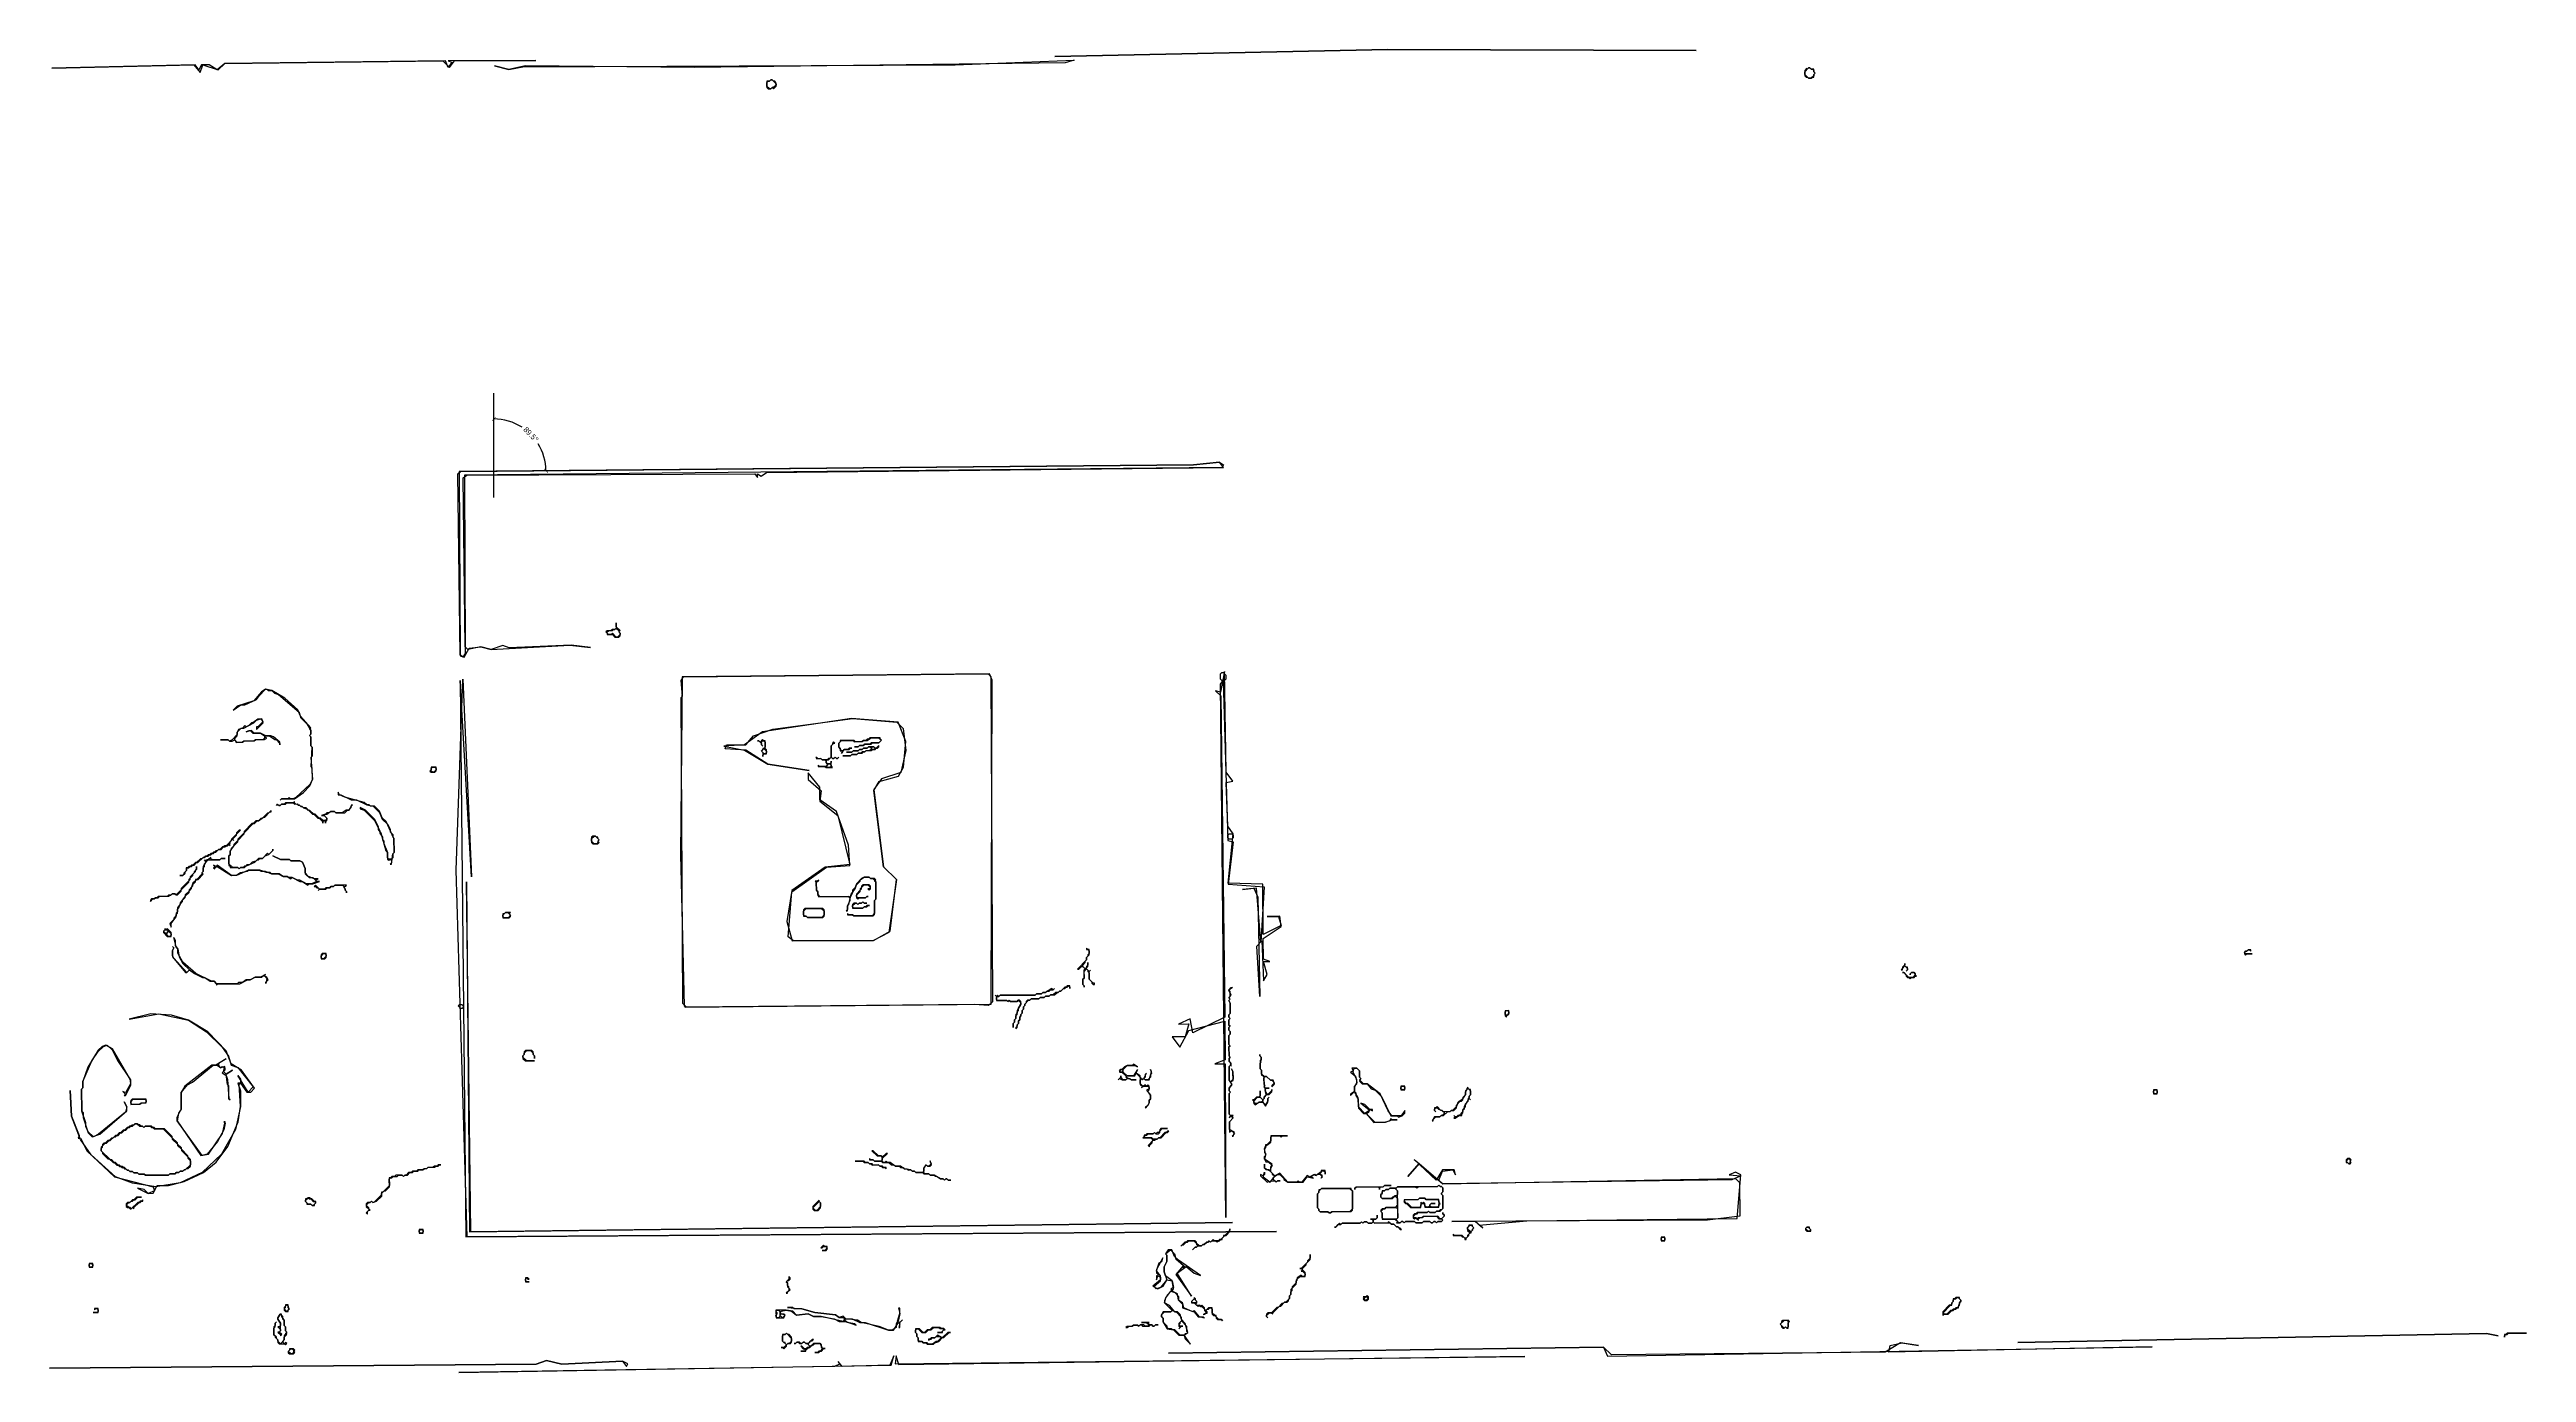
# Model space of a CAD drawing. Header units: inches. Extents: x 0 to 116, y 1 to 63.
import ezdxf

# ---------------------------------------------------------------- set-up
doc = ezdxf.new("R2010")
doc.units = ezdxf.units.IN
doc.styles.add('OpenSansCondensed-Light', font='OpenSansCondensed-Light.ttf')
doc.dimstyles.new('EZDXF', dxfattribs={"dimtxt": 0.25, "dimasz": 0.175, "dimexe": 0.375, "dimexo": 0.125, "dimgap": 0.1, "dimtad": 1, "dimlfac": 100, "dimzin": 12, "dimdsep": 46, "dimtxsty": 'OpenSansCondensed-Light', "dimblk": 'ARCHTICK', "dimcen": 2.5, "dimazin": 3, "dimtfac": 0.5, "dimtmove": 2, "dimatfit": 3, "dimarcsym": 0})

# ---------------------------------------------------------------- blocks, each defined once
blk = doc.blocks.new('_ARCHTICK')
at = {"color": 0, "linetype": 'ByBlock', "const_width": 0.15}
blk.add_lwpolyline([(-0.5, -0.5), (0.5, 0.5)], dxfattribs=at)
blk = doc.blocks.new('*D4')
at = {"color": 0, "lineweight": -2, "transparency": 16777216}
for start, end in [(57.2421, 90), (0.5017, 31.6463)]:
    blk.add_arc((20.95, 43.66), 2.44, start, end, dxfattribs=at)
at = {"layer": 'Defpoints', "color": 0, "transparency": 16777216}
for p in [(20.95, 47.3), (22.17, 45.78), (19.39, 43.65), (53.7, 43.95), (20.95, 42.42)]:
    blk.add_point(p, dxfattribs=at)
at = {"color": 0, "lineweight": -2, "transparency": 16777216, "xscale": 0.175, "yscale": 0.175, "zscale": 0.175}
for p, rotation in [((20.95, 46.1), 180), ((23.39, 43.68), 270.5017448687469)]:
    blk.add_blockref('_ARCHTICK', p, dxfattribs=dict(at, rotation=rotation))
at = {"color": 0, "transparency": 16777216, "insert": (22.69, 45.37), "char_height": 0.25, "attachment_point": 5, "rotation": 314.4442, "style": 'OpenSansCondensed-Light'}
blk.add_mtext('89.5°', dxfattribs=at)

msp = doc.modelspace()

# ---------------------------------------------------------------- linework, layer by layer
msp.add_line((20.95267, 42.41919), (20.95267, 47.30042))
for points in [[(22.91389, 62.87439), (18.80674, 62.85288), (18.98826, 62.79343), (18.80832, 62.55089), (18.68595, 62.85225), (8.358, 62.73777), (7.99719, 62.43388), (7.63353, 62.67358), (7.27113, 62.67168), (7.1516, 62.42945), (6.96914, 62.6701), (0.26546, 62.5142), (6.90874, 62.66978), (7.21263, 62.30897), (7.33153, 62.672), (8.05759, 62.4342), (8.358, 62.73777), (18.56515, 62.85162), (18.86872, 62.5512), (19.10874, 62.85447)], [(22.91389, 62.87439), (18.80674, 62.85288), (18.98826, 62.79343), (18.80832, 62.55089), (18.68595, 62.85225), (8.358, 62.73777), (7.99719, 62.43388), (7.63353, 62.67358), (7.27113, 62.67168), (7.1516, 62.42945), (6.96914, 62.6701), (0.26546, 62.5142), (6.90874, 62.66978), (7.21263, 62.30897), (7.33153, 62.672), (8.05759, 62.4342), (8.358, 62.73777), (18.56515, 62.85162), (18.86872, 62.5512), (19.10874, 62.85447)], [(48.10097, 62.88547), (47.67881, 62.76246), (30.34488, 62.55089), (22.43196, 62.63026), (21.64772, 62.44495), (20.98238, 62.62267), (21.64772, 62.44495), (22.31148, 62.56923), (42.5452, 62.67518)], [(48.10097, 62.88547), (47.67881, 62.76246), (30.34488, 62.55089), (22.43196, 62.63026), (21.64772, 62.44495), (20.98238, 62.62267), (21.64772, 62.44495), (22.31148, 62.56923), (42.5452, 62.67518)], [(77.21179, 63.3399), (62.77576, 63.38511), (47.19404, 63.06192), (62.77576, 63.38511)], [(77.21179, 63.3399), (62.77576, 63.38511), (47.19404, 63.06192), (62.77576, 63.38511)], [(34.15383, 61.84603), (34.09311, 61.90611), (34.03271, 61.90579), (33.972, 61.96588), (33.9116, 61.96556), (33.85151, 61.90484), (33.73072, 61.90421), (33.7323, 61.60222), (33.79301, 61.54213), (33.91381, 61.54277), (33.97389, 61.60348), (34.03461, 61.5434), (34.15477, 61.66483)], [(34.15383, 61.84603), (34.09311, 61.90611), (34.03271, 61.90579), (33.972, 61.96588), (33.9116, 61.96556), (33.85151, 61.90484), (33.73072, 61.90421), (33.7323, 61.60222), (33.79301, 61.54213), (33.91381, 61.54277), (33.97389, 61.60348), (34.03461, 61.5434), (34.15477, 61.66483)], [(33.972, 61.96588), (34.15414, 61.78563), (34.15446, 61.72523), (34.03429, 61.6038), (33.97389, 61.60348), (33.91381, 61.54277), (33.85341, 61.54245), (33.73198, 61.66262), (33.73103, 61.84381), (33.79111, 61.90453), (33.85151, 61.90484), (33.9116, 61.96556)], [(82.35015, 62.52119), (82.35047, 62.46079), (82.29038, 62.40008), (82.29165, 62.15848), (82.35237, 62.0984), (82.41276, 62.09871), (82.47348, 62.03863), (82.59428, 62.03926), (82.65436, 62.09998), (82.71476, 62.10029), (82.71413, 62.22109), (82.77421, 62.28181), (82.7135, 62.34189), (82.71286, 62.46269), (82.59206, 62.46206), (82.53135, 62.52214), (82.47095, 62.52182), (82.41087, 62.46111)], [(82.35015, 62.52119), (82.35047, 62.46079), (82.29038, 62.40008), (82.29165, 62.15848), (82.35237, 62.0984), (82.41276, 62.09871), (82.47348, 62.03863), (82.59428, 62.03926), (82.65436, 62.09998), (82.71476, 62.10029), (82.71413, 62.22109), (82.77421, 62.28181), (82.7135, 62.34189), (82.71286, 62.46269), (82.59206, 62.46206), (82.53135, 62.52214), (82.47095, 62.52182), (82.41087, 62.46111)], [(82.47095, 62.52182), (82.53135, 62.52214), (82.59206, 62.46206), (82.65246, 62.46237), (82.71318, 62.40229), (82.7135, 62.34189), (82.77421, 62.28181), (82.71413, 62.22109), (82.71444, 62.16069), (82.59428, 62.03926), (82.47348, 62.03863), (82.29133, 62.21888), (82.2907, 62.33968)], [(55.08578, 43.95618), (55.02602, 43.83507), (19.57265, 43.46823), (19.61629, 35.13314), (19.49644, 34.95131), (19.37501, 35.07148), (19.27034, 43.52705), (19.39051, 43.64848), (53.6966, 43.94891), (54.90395, 44.07603)], [(54.90395, 44.07603), (53.6966, 43.94891), (19.33011, 43.64816), (19.37533, 35.01108), (19.55684, 34.95163), (19.79623, 35.37569), (20.3395, 35.43893), (20.82333, 35.32067), (24.50673, 35.52115), (25.47375, 35.40542), (24.56713, 35.52147), (21.6686, 35.38549), (21.36597, 35.50471), (20.82333, 35.32067), (20.3395, 35.43893), (19.73614, 35.31497), (19.61471, 35.43514), (19.51288, 43.34711), (19.69345, 43.46886), (33.16247, 43.53939), (33.28421, 43.35882), (33.28326, 43.54002), (33.46509, 43.42017), (33.70574, 43.60263), (55.08642, 43.83538)], [(54.90395, 44.07603), (53.6966, 43.94891), (19.33011, 43.64816), (19.37533, 35.01108), (19.55684, 34.95163), (19.79623, 35.37569), (20.3395, 35.43893), (20.82333, 35.32067), (24.50673, 35.52115), (25.47375, 35.40542), (24.56713, 35.52147), (21.6686, 35.38549), (21.36597, 35.50471), (20.82333, 35.32067), (20.3395, 35.43893), (19.73614, 35.31497), (19.61471, 35.43514), (19.51288, 43.34711), (19.69345, 43.46886), (33.16247, 43.53939), (33.28421, 43.35882), (33.28326, 43.54002), (33.46509, 43.42017), (33.70574, 43.60263), (55.08642, 43.83538)], [(26.67572, 36.55933), (26.67699, 36.31773), (26.61691, 36.25701), (26.49611, 36.25638), (26.43602, 36.19567), (26.25483, 36.19472), (26.19474, 36.134), (26.25546, 36.07392), (26.25578, 36.01352), (26.49737, 36.01478), (26.6188, 35.89462), (26.8, 35.89557), (26.86008, 35.95628), (26.85945, 36.07708), (26.79874, 36.13716), (26.85882, 36.19788), (26.67667, 36.37813)], [(26.67572, 36.55933), (26.67699, 36.31773), (26.61691, 36.25701), (26.49611, 36.25638), (26.43602, 36.19567), (26.25483, 36.19472), (26.19474, 36.134), (26.25546, 36.07392), (26.25578, 36.01352), (26.49737, 36.01478), (26.6188, 35.89462), (26.8, 35.89557), (26.86008, 35.95628), (26.85945, 36.07708), (26.79874, 36.13716), (26.85882, 36.19788), (26.67667, 36.37813)], [(26.85977, 36.01668), (26.7396, 35.89525), (26.6792, 35.89493), (26.49706, 36.07518), (26.43697, 36.01447), (26.31617, 36.01383), (26.25546, 36.07392), (26.25514, 36.13432), (26.31523, 36.19503), (26.49642, 36.19598), (26.55651, 36.2567), (26.61691, 36.25701), (26.67699, 36.31773), (26.79842, 36.19756), (26.79874, 36.13716), (26.85945, 36.07708)], [(19.38134, 33.86349), (19.63844, 7.83208), (57.56881, 8.09109), (19.69884, 7.8324), (19.18623, 24.98355), (19.50182, 33.92453), (19.9126, 24.68535)], [(19.38134, 33.86349), (19.63844, 7.83208), (57.56881, 8.09109), (19.69884, 7.8324), (19.18623, 24.98355), (19.50182, 33.92453), (19.9126, 24.68535)], [(29.76936, 34.03869), (29.69221, 25.70297), (29.85001, 18.6369), (29.91072, 18.57682), (44.22501, 18.71217), (44.26643, 33.87299), (44.14405, 34.17436)], [(29.76936, 34.03869), (29.69221, 25.70297), (29.85001, 18.6369), (29.91072, 18.57682), (44.22501, 18.71217), (44.26643, 33.87299), (44.14405, 34.17436)], [(29.82976, 34.039), (44.08365, 34.17404), (44.20508, 34.05387), (44.28478, 18.83328), (44.10453, 18.65114), (43.43982, 18.70806), (29.97112, 18.57713), (29.78898, 18.75738), (29.71402, 33.07199), (29.77411, 33.1327), (29.70991, 33.85717)], [(55.13638, 34.29231), (54.96025, 33.32498), (54.71833, 33.38411), (54.9612, 33.14378), (55.16074, 18.10502), (53.65456, 17.37232), (53.53028, 18.03608), (52.98795, 17.79164), (53.47114, 17.79417), (53.29311, 17.18923), (52.68912, 17.18606), (53.05404, 16.70477), (53.47273, 17.49217), (55.16169, 17.92382), (55.17118, 16.11185), (54.68893, 15.92812), (55.17213, 15.93065), (55.20976, 8.74315), (54.95835, 33.68737), (55.0782, 33.8692), (55.29861, 26.38065), (55.54052, 26.32152), (55.30936, 24.32708), (57.00117, 24.21514), (56.83357, 21.61703), (56.63909, 24.15284), (55.97502, 24.08896), (56.5183, 24.15221), (56.70171, 23.73036), (56.78646, 19.07994), (56.65333, 21.43488), (56.89366, 21.67774), (56.96386, 19.80568), (57.14348, 20.10863), (56.95912, 20.71167), (57.26111, 20.71325), (56.95848, 20.83247), (56.95342, 21.79886), (57.79617, 22.34688), (57.73324, 22.82975), (57.12925, 22.82659), (57.67284, 22.82944), (57.79585, 22.40727), (56.95248, 21.98005), (56.94014, 24.33562), (55.30905, 24.38748), (55.53863, 26.68391), (55.29513, 27.04504), (55.22398, 29.0983), (55.52566, 29.16028), (55.22145, 29.58149)], [(55.13638, 34.29231), (54.96025, 33.32498), (54.71833, 33.38411), (54.9612, 33.14378), (55.16074, 18.10502), (53.65456, 17.37232), (53.53028, 18.03608), (52.98795, 17.79164), (53.47114, 17.79417), (53.29311, 17.18923), (52.68912, 17.18606), (53.05404, 16.70477), (53.47273, 17.49217), (55.16169, 17.92382), (55.17118, 16.11185), (54.68893, 15.92812), (55.17213, 15.93065), (55.20976, 8.74315), (54.95835, 33.68737), (55.0782, 33.8692), (55.29861, 26.38065), (55.54052, 26.32152), (55.30936, 24.32708), (57.00117, 24.21514), (56.83357, 21.61703), (56.63909, 24.15284), (55.97502, 24.08896), (56.5183, 24.15221), (56.70171, 23.73036), (56.78646, 19.07994), (56.65333, 21.43488), (56.89366, 21.67774), (56.96386, 19.80568), (57.14348, 20.10863), (56.95912, 20.71167), (57.26111, 20.71325), (56.95848, 20.83247), (56.95342, 21.79886), (57.79617, 22.34688), (57.73324, 22.82975), (57.12925, 22.82659), (57.67284, 22.82944), (57.79585, 22.40727), (56.95248, 21.98005), (56.94014, 24.33562), (55.30905, 24.38748), (55.53863, 26.68391), (55.29513, 27.04504), (55.22398, 29.0983), (55.52566, 29.16028), (55.22145, 29.58149)], [(55.0159, 34.23128), (55.0763, 34.2316), (55.19773, 34.11143), (55.19868, 33.93023), (55.1386, 33.86952), (55.0178, 33.86889), (54.95708, 33.92897), (54.95582, 34.17057)], [(10.26296, 33.45335), (10.0824, 33.3316), (9.72222, 32.90691), (8.93829, 32.6612), (8.75804, 32.47905), (9.11917, 32.72255), (9.30037, 32.7235), (9.8427, 32.96794), (9.96255, 33.14977), (10.26296, 33.45335), (10.32336, 33.45366), (10.38408, 33.39358), (10.56527, 33.39453), (10.6867, 33.27436), (10.86822, 33.21491), (11.83903, 32.37438), (11.9007, 32.1331), (12.20427, 31.83269), (12.38705, 31.53164), (12.388, 31.35044), (12.32792, 31.28973), (12.38863, 31.22965), (12.39085, 30.80685), (12.45156, 30.74677), (12.45378, 30.32397), (12.39369, 30.26326), (12.45947, 29.23679), (12.33994, 28.99456), (11.67871, 28.38709), (11.55823, 28.32606), (11.43743, 28.32543), (11.37671, 28.38551), (11.31663, 28.32479), (11.01463, 28.32321), (10.95455, 28.2625), (11.01463, 28.32321), (11.61862, 28.32637), (12.03984, 28.63058), (12.34025, 28.93416), (12.45947, 29.23679), (12.45662, 29.78038), (12.39591, 29.84046), (12.45156, 30.74677), (12.39085, 30.80685), (12.38863, 31.22965), (12.32792, 31.28973), (12.388, 31.35044), (12.38705, 31.53164), (12.32634, 31.59172), (12.38642, 31.65244), (11.90038, 32.1935), (11.778, 32.49487), (11.17116, 33.0353), (10.56527, 33.39453)], [(10.26296, 33.45335), (10.0824, 33.3316), (9.72222, 32.90691), (8.93829, 32.6612), (8.75804, 32.47905), (9.11917, 32.72255), (9.30037, 32.7235), (9.8427, 32.96794), (9.96255, 33.14977), (10.26296, 33.45335), (10.32336, 33.45366), (10.38408, 33.39358), (10.56527, 33.39453), (10.6867, 33.27436), (10.86822, 33.21491), (11.83903, 32.37438), (11.9007, 32.1331), (12.20427, 31.83269), (12.38705, 31.53164), (12.388, 31.35044), (12.32792, 31.28973), (12.38863, 31.22965), (12.39085, 30.80685), (12.45156, 30.74677), (12.45378, 30.32397), (12.39369, 30.26326), (12.45947, 29.23679), (12.33994, 28.99456), (11.67871, 28.38709), (11.55823, 28.32606), (11.43743, 28.32543), (11.37671, 28.38551), (11.31663, 28.32479), (11.01463, 28.32321), (10.95455, 28.2625), (11.01463, 28.32321), (11.61862, 28.32637), (12.03984, 28.63058), (12.34025, 28.93416), (12.45947, 29.23679), (12.45662, 29.78038), (12.39591, 29.84046), (12.45156, 30.74677), (12.39085, 30.80685), (12.38863, 31.22965), (12.32792, 31.28973), (12.388, 31.35044), (12.38705, 31.53164), (12.32634, 31.59172), (12.38642, 31.65244), (11.90038, 32.1935), (11.778, 32.49487), (11.17116, 33.0353), (10.56527, 33.39453)], [(10.94095, 30.85966), (10.94032, 30.98046), (10.63706, 31.22047), (10.51594, 31.28024), (10.27435, 31.27898), (10.03212, 31.39851), (9.73012, 31.39693), (9.60869, 31.51709), (9.48789, 31.51646), (9.36741, 31.45543), (9.54829, 31.51678), (9.66972, 31.39661), (10.03212, 31.39851), (10.21395, 31.27866), (10.21458, 31.15786), (10.1545, 31.09715), (9.7921, 31.09525), (9.73202, 31.03453), (9.24883, 31.032), (9.18874, 30.97129), (8.94715, 30.97002), (8.82572, 31.09019), (8.8254, 31.15059), (8.94556, 31.27202), (8.94462, 31.45322), (9.12486, 31.63536), (9.24566, 31.63599), (9.72759, 31.88012), (9.84776, 32.00155), (10.02864, 32.0629), (10.15007, 31.94273), (9.90974, 31.69987), (9.84934, 31.69956), (9.84997, 31.57876), (10.15039, 31.88233), (10.08904, 32.06322), (9.90784, 32.06227), (9.66719, 31.8798), (9.60679, 31.87949), (9.48663, 31.75806), (9.36615, 31.69703), (9.30543, 31.75711), (9.18526, 31.63568), (9.00438, 31.57433), (8.94462, 31.45322), (8.94525, 31.33242), (8.70492, 31.08956), (8.58443, 31.02852), (8.52372, 31.08861), (8.16132, 31.08671), (8.52372, 31.08861), (8.58443, 31.02852), (8.70523, 31.02916), (8.82572, 31.09019), (8.88675, 30.96971), (9.18874, 30.97129), (9.24883, 31.032), (9.73202, 31.03453), (9.7921, 31.09525), (10.2149, 31.09746), (10.33538, 31.15849), (10.21426, 31.21826), (10.27435, 31.27898), (10.45554, 31.27992), (10.69809, 31.09999), (10.75849, 31.10031), (10.94064, 30.92006)], [(10.94095, 30.85966), (10.94032, 30.98046), (10.63706, 31.22047), (10.51594, 31.28024), (10.27435, 31.27898), (10.03212, 31.39851), (9.73012, 31.39693), (9.60869, 31.51709), (9.48789, 31.51646), (9.36741, 31.45543), (9.54829, 31.51678), (9.66972, 31.39661), (10.03212, 31.39851), (10.21395, 31.27866), (10.21458, 31.15786), (10.1545, 31.09715), (9.7921, 31.09525), (9.73202, 31.03453), (9.24883, 31.032), (9.18874, 30.97129), (8.94715, 30.97002), (8.82572, 31.09019), (8.8254, 31.15059), (8.94556, 31.27202), (8.94462, 31.45322), (9.12486, 31.63536), (9.24566, 31.63599), (9.72759, 31.88012), (9.84776, 32.00155), (10.02864, 32.0629), (10.15007, 31.94273), (9.90974, 31.69987), (9.84934, 31.69956), (9.84997, 31.57876), (10.15039, 31.88233), (10.08904, 32.06322), (9.90784, 32.06227), (9.66719, 31.8798), (9.60679, 31.87949), (9.48663, 31.75806), (9.36615, 31.69703), (9.30543, 31.75711), (9.18526, 31.63568), (9.00438, 31.57433), (8.94462, 31.45322), (8.94525, 31.33242), (8.70492, 31.08956), (8.58443, 31.02852), (8.52372, 31.08861), (8.16132, 31.08671), (8.52372, 31.08861), (8.58443, 31.02852), (8.70523, 31.02916), (8.82572, 31.09019), (8.88675, 30.96971), (9.18874, 30.97129), (9.24883, 31.032), (9.73202, 31.03453), (9.7921, 31.09525), (10.2149, 31.09746), (10.33538, 31.15849), (10.21426, 31.21826), (10.27435, 31.27898), (10.45554, 31.27992), (10.69809, 31.09999), (10.75849, 31.10031), (10.94064, 30.92006)], [(39.86741, 31.91713), (37.69209, 32.08695), (33.52771, 31.46113), (32.68529, 30.85271), (31.71922, 30.78725), (32.68655, 30.61112), (33.77721, 29.95242), (35.71157, 29.66054), (33.77721, 29.95242), (32.74695, 30.61143), (31.78025, 30.66677), (31.8397, 30.84829), (32.74568, 30.85303), (33.10587, 31.27772), (34.01027, 31.58446), (37.75249, 32.08726), (39.80701, 31.91682), (40.11059, 31.6164), (40.23676, 30.59025), (40.00054, 29.5622), (39.09614, 29.25546), (38.73627, 28.77037), (39.17804, 25.14863), (39.7852, 24.5478), (39.43577, 22.06954), (38.71287, 21.70335), (34.96813, 21.68374), (34.72558, 21.86367), (34.89571, 23.97859), (36.52048, 25.13472), (37.60735, 25.20081), (37.54189, 26.16688), (36.99007, 27.73441), (36.20204, 28.27389), (36.19887, 28.87788), (35.6518, 29.53943), (35.65338, 29.23743), (36.26022, 28.697), (36.20235, 28.21349), (37.05142, 27.55353), (37.60703, 25.26121), (36.46008, 25.1344), (34.89539, 24.03899), (34.66139, 22.58815), (34.90773, 21.68342), (38.71287, 21.70335), (39.49585, 22.13025), (39.7852, 24.5478), (39.17804, 25.14863), (38.73659, 28.70997), (38.97597, 29.13403), (39.88069, 29.38037), (40.12008, 29.80443), (40.23455, 31.01304)], [(33.52961, 31.09874), (33.40944, 30.97731), (33.34873, 31.03739), (33.28833, 31.03707), (33.34873, 31.03739), (33.47016, 30.91722), (33.47047, 30.85682), (33.53119, 30.79674), (33.47047, 30.85682), (33.46984, 30.97762), (33.52993, 31.03834), (33.59032, 31.03865), (33.65104, 30.97857), (33.6523, 30.73697), (33.59222, 30.67626), (33.53182, 30.67594), (33.53214, 30.61554), (33.47206, 30.55483), (33.53277, 30.49475), (33.53372, 30.31355), (33.5334, 30.37395), (33.59349, 30.43466), (33.71429, 30.43529), (33.71334, 30.61649), (33.65262, 30.67658), (33.65072, 31.03897), (33.59032, 31.03865)], [(33.59222, 30.67626), (33.71365, 30.55609), (33.71397, 30.49569), (33.65389, 30.43498), (33.59349, 30.43466), (33.47206, 30.55483)], [(36.8522, 30.99533), (36.79211, 30.93462), (36.79243, 30.87422), (36.73235, 30.8135), (36.73519, 30.26991), (36.67511, 30.20919), (36.61471, 30.20888), (36.55463, 30.14816), (36.31303, 30.1469), (36.25232, 30.20698), (36.13152, 30.20635), (36.0708, 30.26643), (36.0104, 30.26611), (36.07112, 30.20603), (36.25232, 30.20698), (36.31303, 30.1469), (36.43383, 30.14753), (36.49454, 30.08745), (36.49486, 30.02705), (36.55558, 29.96697), (36.55589, 29.90657), (36.49581, 29.84585), (36.19381, 29.84427), (36.1331, 29.90435), (36.13341, 29.84395), (36.43541, 29.84553), (36.49613, 29.78545), (36.79812, 29.78703), (36.73741, 29.84712), (36.73614, 30.08871), (36.73646, 30.02831), (36.67637, 29.9676), (36.55558, 29.96697), (36.49486, 30.02705), (36.49454, 30.08745), (36.55463, 30.14816), (36.61503, 30.14848), (36.73519, 30.26991), (36.79591, 30.20983), (36.85631, 30.21014), (36.91639, 30.27086), (36.97711, 30.21078), (37.0375, 30.21109), (37.09759, 30.27181), (37.0375, 30.21109), (36.97711, 30.21078), (36.91639, 30.27086), (36.85631, 30.21014), (36.79591, 30.20983), (36.73519, 30.26991), (36.73235, 30.8135), (36.85251, 30.93493), (36.91291, 30.93525)], [(39.08665, 31.06743), (38.96648, 30.946), (38.60409, 30.9441), (38.54401, 30.88339), (38.30241, 30.88212), (38.24233, 30.82141), (38.06113, 30.82046), (38.00105, 30.75974), (37.81985, 30.7588), (38.00105, 30.75974), (38.06113, 30.82046), (38.24233, 30.82141), (38.30241, 30.88212), (38.6044, 30.88371), (38.66449, 30.94442), (38.96648, 30.946), (39.08665, 31.06743), (39.02593, 31.12752), (39.02562, 31.18792), (38.54242, 31.18539), (38.48234, 31.12467), (38.42194, 31.12435), (38.36186, 31.06364), (38.24106, 31.06301), (38.18098, 31.00229), (37.87898, 31.00071), (37.81827, 31.06079), (37.15388, 31.05731), (37.15419, 30.99691), (37.09411, 30.9362), (37.09506, 30.755), (37.15577, 30.69492), (37.15641, 30.57412), (37.2168, 30.57444), (37.27752, 30.51435), (37.21744, 30.45364), (37.33729, 30.63547), (37.57888, 30.63673), (37.63897, 30.69745), (37.69937, 30.69776), (37.57857, 30.69713), (37.51848, 30.63642), (37.33729, 30.63547), (37.2772, 30.57475), (37.2168, 30.57444), (37.09506, 30.755), (37.09411, 30.9362), (37.21427, 31.05763), (37.75787, 31.06048), (37.81858, 31.00039), (38.18098, 31.00229), (38.24106, 31.06301), (38.42226, 31.06395), (38.60282, 31.1857), (38.96522, 31.1876)], [(38.96712, 30.8252), (38.84695, 30.70377), (38.78655, 30.70346), (38.72584, 30.76354), (38.48424, 30.76227), (38.42416, 30.70156), (38.24296, 30.70061), (38.18288, 30.63989), (38.06208, 30.63926), (38.00199, 30.57855), (37.7604, 30.57728), (37.70031, 30.51657), (37.45872, 30.5153), (37.70031, 30.51657), (37.7604, 30.57728), (38.00199, 30.57855), (38.06208, 30.63926), (38.18288, 30.63989), (38.24296, 30.70061), (38.42416, 30.70156), (38.48424, 30.76227), (38.54464, 30.76259), (38.60535, 30.70251), (38.60567, 30.64211), (38.54559, 30.58139), (38.36439, 30.58044), (38.30431, 30.51973), (38.18351, 30.5191), (38.12342, 30.45838), (38.00263, 30.45775), (37.94254, 30.39703), (37.70095, 30.39577), (37.64086, 30.33505), (37.27847, 30.33316), (37.64086, 30.33505), (37.70095, 30.39577), (37.94254, 30.39703), (38.00263, 30.45775), (38.18382, 30.4587), (38.24391, 30.51941), (38.30431, 30.51973), (38.36439, 30.58044), (38.60599, 30.58171), (38.66607, 30.64242), (38.78687, 30.64306), (38.84695, 30.70377), (38.90735, 30.70409), (38.96743, 30.7648)], [(38.60535, 30.70251), (38.66544, 30.76322), (38.72584, 30.76354), (38.78655, 30.70346), (38.72647, 30.64274), (38.66607, 30.64242)], [(18.01335, 29.80948), (18.01398, 29.68868), (17.9539, 29.62796), (18.01461, 29.56788), (18.19581, 29.56883), (18.25589, 29.62954), (18.25494, 29.81074)], [(18.01335, 29.80948), (18.01398, 29.68868), (17.9539, 29.62796), (18.01461, 29.56788), (18.19581, 29.56883), (18.25589, 29.62954), (18.25494, 29.81074)], [(18.0143, 29.62828), (18.01366, 29.74908), (18.07375, 29.80979), (18.19454, 29.81043), (18.25526, 29.75034), (18.25558, 29.68994), (18.13541, 29.56851), (18.07501, 29.5682)], [(36.49581, 29.84585), (36.61598, 29.96728), (36.67637, 29.9676), (36.73709, 29.90751), (36.73741, 29.84712), (36.67732, 29.7864), (36.55653, 29.78577)], [(10.77462, 28.01995), (10.8347, 28.08067), (10.89542, 28.02058), (10.95582, 28.0209), (11.0159, 28.08161), (11.1971, 28.08256), (11.25718, 28.14328), (11.55917, 28.14486), (11.61989, 28.08478), (11.74069, 28.08541), (11.8014, 28.02533), (11.8618, 28.02564), (11.92252, 27.96556), (11.98292, 27.96588), (12.04363, 27.90579), (12.22515, 27.84634), (12.46801, 27.60601), (12.52841, 27.60633), (12.71055, 27.42608), (12.77095, 27.42639), (12.9531, 27.24615), (12.95342, 27.18575), (12.9531, 27.24615), (13.01318, 27.30686), (13.0739, 27.24678), (13.07421, 27.18638), (13.0739, 27.24678), (13.13398, 27.30749), (13.13335, 27.42829), (13.01192, 27.54846), (13.072, 27.60917), (13.1324, 27.60949), (13.31296, 27.73124), (13.49416, 27.73219), (13.55488, 27.6721), (13.97767, 27.67432), (14.09784, 27.79575), (14.15824, 27.79606), (14.2784, 27.91749), (14.27809, 27.97789), (14.33817, 28.03861), (14.27777, 28.03829), (14.27809, 27.97789), (14.15824, 27.79606), (14.03744, 27.79543), (13.85687, 27.67368), (13.55488, 27.6721), (13.49416, 27.73219), (13.31296, 27.73124), (13.25288, 27.67052), (13.13208, 27.66989), (13.072, 27.60917), (12.89112, 27.54783), (13.01192, 27.54846), (13.13335, 27.42829), (13.13366, 27.36789), (13.07358, 27.30718), (12.95278, 27.30655), (12.83135, 27.42671), (12.77095, 27.42639), (12.58881, 27.60664), (12.52841, 27.60633), (12.34626, 27.78658), (12.28586, 27.78626), (12.16443, 27.90643), (12.04363, 27.90579), (11.98292, 27.96588), (11.92252, 27.96556), (11.8618, 28.02564), (11.68029, 28.08509), (11.61957, 28.14518), (11.61926, 28.20558), (11.55917, 28.14486), (11.19678, 28.14296), (11.1367, 28.08225), (11.0159, 28.08161), (10.95582, 28.0209), (10.89542, 28.02058), (10.8347, 28.08067)], [(10.77462, 28.01995), (10.8347, 28.08067), (10.89542, 28.02058), (10.95582, 28.0209), (11.0159, 28.08161), (11.1971, 28.08256), (11.25718, 28.14328), (11.55917, 28.14486), (11.61989, 28.08478), (11.74069, 28.08541), (11.8014, 28.02533), (11.8618, 28.02564), (11.92252, 27.96556), (11.98292, 27.96588), (12.04363, 27.90579), (12.22515, 27.84634), (12.46801, 27.60601), (12.52841, 27.60633), (12.71055, 27.42608), (12.77095, 27.42639), (12.9531, 27.24615), (12.95342, 27.18575), (12.9531, 27.24615), (13.01318, 27.30686), (13.0739, 27.24678), (13.07421, 27.18638), (13.0739, 27.24678), (13.13398, 27.30749), (13.13335, 27.42829), (13.01192, 27.54846), (13.072, 27.60917), (13.1324, 27.60949), (13.31296, 27.73124), (13.49416, 27.73219), (13.55488, 27.6721), (13.97767, 27.67432), (14.09784, 27.79575), (14.15824, 27.79606), (14.2784, 27.91749), (14.27809, 27.97789), (14.33817, 28.03861), (14.27777, 28.03829), (14.27809, 27.97789), (14.15824, 27.79606), (14.03744, 27.79543), (13.85687, 27.67368), (13.55488, 27.6721), (13.49416, 27.73219), (13.31296, 27.73124), (13.25288, 27.67052), (13.13208, 27.66989), (13.072, 27.60917), (12.89112, 27.54783), (13.01192, 27.54846), (13.13335, 27.42829), (13.13366, 27.36789), (13.07358, 27.30718), (12.95278, 27.30655), (12.83135, 27.42671), (12.77095, 27.42639), (12.58881, 27.60664), (12.52841, 27.60633), (12.34626, 27.78658), (12.28586, 27.78626), (12.16443, 27.90643), (12.04363, 27.90579), (11.98292, 27.96588), (11.92252, 27.96556), (11.8618, 28.02564), (11.68029, 28.08509), (11.61957, 28.14518), (11.61926, 28.20558), (11.55917, 28.14486), (11.19678, 28.14296), (11.1367, 28.08225), (11.0159, 28.08161), (10.95582, 28.0209), (10.89542, 28.02058), (10.8347, 28.08067)], [(13.67062, 28.63912), (13.67125, 28.51832), (13.79205, 28.51896), (14.2765, 28.27989), (14.5181, 28.28115), (15.00256, 28.04209), (15.30487, 27.98327), (15.60845, 27.68286), (15.73083, 27.38149), (15.97369, 27.14116), (16.09575, 26.9002), (16.09639, 26.7794), (16.21782, 26.65923), (16.21845, 26.53843), (16.27916, 26.47835), (16.28264, 25.81396), (16.22256, 25.75324), (16.22351, 25.57205), (16.16343, 25.51133), (16.04263, 25.5107), (15.98191, 25.57078), (15.98065, 25.81238), (15.91993, 25.87246), (15.67391, 26.71679), (15.55216, 26.89735), (15.55153, 27.01815), (15.36843, 27.37959), (14.94343, 27.80018), (14.7012, 27.91971), (14.70151, 27.85931), (14.88303, 27.79986), (15.36875, 27.3192), (15.61288, 26.83727), (15.61351, 26.71647), (15.73526, 26.5359), (15.73589, 26.41511), (15.7966, 26.35502), (15.79724, 26.23422), (15.98065, 25.81238), (15.98223, 25.51038), (16.04294, 25.4503), (16.10303, 25.51102), (16.16374, 25.45093), (16.16438, 25.33013), (16.10429, 25.26942), (16.16469, 25.26973), (16.22256, 25.75324), (16.28264, 25.81396), (16.27916, 26.47835), (15.91266, 27.26164), (15.73051, 27.44189), (15.60813, 27.74325), (15.36527, 27.98359), (15.18407, 27.98264), (15.12336, 28.04272), (15.00256, 28.04209), (14.88113, 28.16225), (13.97388, 28.39911), (13.73165, 28.51864)], [(13.67062, 28.63912), (13.67125, 28.51832), (13.79205, 28.51896), (14.2765, 28.27989), (14.5181, 28.28115), (15.00256, 28.04209), (15.30487, 27.98327), (15.60845, 27.68286), (15.73083, 27.38149), (15.97369, 27.14116), (16.09575, 26.9002), (16.09639, 26.7794), (16.21782, 26.65923), (16.21845, 26.53843), (16.27916, 26.47835), (16.28264, 25.81396), (16.22256, 25.75324), (16.22351, 25.57205), (16.16343, 25.51133), (16.04263, 25.5107), (15.98191, 25.57078), (15.98065, 25.81238), (15.91993, 25.87246), (15.67391, 26.71679), (15.55216, 26.89735), (15.55153, 27.01815), (15.36843, 27.37959), (14.94343, 27.80018), (14.7012, 27.91971), (14.70151, 27.85931), (14.88303, 27.79986), (15.36875, 27.3192), (15.61288, 26.83727), (15.61351, 26.71647), (15.73526, 26.5359), (15.73589, 26.41511), (15.7966, 26.35502), (15.79724, 26.23422), (15.98065, 25.81238), (15.98223, 25.51038), (16.04294, 25.4503), (16.10303, 25.51102), (16.16374, 25.45093), (16.16438, 25.33013), (16.10429, 25.26942), (16.16469, 25.26973), (16.22256, 25.75324), (16.28264, 25.81396), (16.27916, 26.47835), (15.91266, 27.26164), (15.73051, 27.44189), (15.60813, 27.74325), (15.36527, 27.98359), (15.18407, 27.98264), (15.12336, 28.04272), (15.00256, 28.04209), (14.88113, 28.16225), (13.97388, 28.39911), (13.73165, 28.51864)], [(9.08945, 26.86351), (9.02905, 26.86319), (8.90888, 26.74176), (8.9092, 26.68136), (8.66887, 26.4385), (8.66919, 26.3781), (8.42885, 26.13524), (8.36845, 26.13493), (8.30837, 26.07421), (8.24797, 26.07389), (8.12781, 25.95246), (8.06741, 25.95215), (8.00732, 25.89143), (7.94693, 25.89112), (7.88684, 25.8304), (7.82644, 25.83008), (7.76636, 25.76937), (7.70596, 25.76905), (7.64588, 25.70834), (7.58548, 25.70802), (7.5254, 25.64731), (7.465, 25.64699), (7.40491, 25.58627), (7.34451, 25.58596), (7.28443, 25.52524), (7.22403, 25.52493), (7.04378, 25.34278), (6.98338, 25.34246), (6.86322, 25.22103), (6.80282, 25.22072), (6.74274, 25.16), (6.68234, 25.15968), (6.62225, 25.09897), (6.56186, 25.09865), (6.56249, 24.97785), (6.44232, 24.85642), (6.44264, 24.79602), (6.38256, 24.73531), (6.26176, 24.73468), (6.38256, 24.73531), (6.50272, 24.85674), (6.50241, 24.91714), (6.56249, 24.97785), (6.56217, 25.03825), (6.62225, 25.09897), (6.68265, 25.09928), (6.74274, 25.16), (6.80314, 25.16032), (6.86322, 25.22103), (6.92362, 25.22135), (7.04378, 25.34278), (7.10418, 25.3431), (7.34451, 25.58596), (7.40491, 25.58627), (7.465, 25.64699), (7.5858, 25.64762), (7.64588, 25.70834), (7.70628, 25.70865), (7.76636, 25.76937), (7.82676, 25.76968), (7.88684, 25.8304), (7.94724, 25.83072), (8.06741, 25.95215), (8.18821, 25.95278), (8.30837, 26.07421), (8.36877, 26.07453), (8.42885, 26.13524), (8.48925, 26.13556), (8.54934, 26.19627), (8.61005, 26.13619), (8.54934, 26.19627), (8.60942, 26.25699), (8.6091, 26.31739), (8.72927, 26.43882), (8.78998, 26.37874), (8.72927, 26.43882), (8.90952, 26.62097), (8.9092, 26.68136)], [(9.08945, 26.86351), (9.02905, 26.86319), (8.90888, 26.74176), (8.9092, 26.68136), (8.66887, 26.4385), (8.66919, 26.3781), (8.42885, 26.13524), (8.36845, 26.13493), (8.30837, 26.07421), (8.24797, 26.07389), (8.12781, 25.95246), (8.06741, 25.95215), (8.00732, 25.89143), (7.94693, 25.89112), (7.88684, 25.8304), (7.82644, 25.83008), (7.76636, 25.76937), (7.70596, 25.76905), (7.64588, 25.70834), (7.58548, 25.70802), (7.5254, 25.64731), (7.465, 25.64699), (7.40491, 25.58627), (7.34451, 25.58596), (7.28443, 25.52524), (7.22403, 25.52493), (7.04378, 25.34278), (6.98338, 25.34246), (6.86322, 25.22103), (6.80282, 25.22072), (6.74274, 25.16), (6.68234, 25.15968), (6.62225, 25.09897), (6.56186, 25.09865), (6.56249, 24.97785), (6.44232, 24.85642), (6.44264, 24.79602), (6.38256, 24.73531), (6.26176, 24.73468), (6.38256, 24.73531), (6.50272, 24.85674), (6.50241, 24.91714), (6.56249, 24.97785), (6.56217, 25.03825), (6.62225, 25.09897), (6.68265, 25.09928), (6.74274, 25.16), (6.80314, 25.16032), (6.86322, 25.22103), (6.92362, 25.22135), (7.04378, 25.34278), (7.10418, 25.3431), (7.34451, 25.58596), (7.40491, 25.58627), (7.465, 25.64699), (7.5858, 25.64762), (7.64588, 25.70834), (7.70628, 25.70865), (7.76636, 25.76937), (7.82676, 25.76968), (7.88684, 25.8304), (7.94724, 25.83072), (8.06741, 25.95215), (8.18821, 25.95278), (8.30837, 26.07421), (8.36877, 26.07453), (8.42885, 26.13524), (8.48925, 26.13556), (8.54934, 26.19627), (8.61005, 26.13619), (8.54934, 26.19627), (8.60942, 26.25699), (8.6091, 26.31739), (8.72927, 26.43882), (8.78998, 26.37874), (8.72927, 26.43882), (8.90952, 26.62097), (8.9092, 26.68136)], [(10.53429, 27.77709), (10.41412, 27.65566), (10.35372, 27.65534), (10.11339, 27.41248), (10.05299, 27.41216), (9.93282, 27.29073), (9.81203, 27.2901), (9.69186, 27.16867), (9.63146, 27.16835), (9.27096, 26.80406), (9.27128, 26.74366), (8.97087, 26.44008), (8.97118, 26.37969), (8.79093, 26.19754), (8.79125, 26.13714), (8.61132, 25.89459), (8.61227, 25.7134), (8.55218, 25.65268), (8.5544, 25.22989), (8.61511, 25.1698), (8.61543, 25.10941), (8.97782, 25.1113), (9.03854, 25.05122), (9.09862, 25.11194), (9.27982, 25.11288), (9.3399, 25.1736), (9.76175, 25.35701), (9.88191, 25.47844), (9.94231, 25.47876), (10.00239, 25.53947), (10.12319, 25.54011), (10.24336, 25.66154), (10.42424, 25.72288), (10.60449, 25.90503), (10.60417, 25.96543), (10.60449, 25.90503), (10.42424, 25.72288), (10.36352, 25.78297), (10.12319, 25.54011), (9.942, 25.53916), (9.82183, 25.41773), (9.64095, 25.35638), (9.52078, 25.23495), (9.39998, 25.23431), (9.3399, 25.1736), (9.2795, 25.17328), (9.21942, 25.11257), (9.09862, 25.11194), (9.03854, 25.05122), (8.97782, 25.1113), (8.73623, 25.11004), (8.55408, 25.29029), (8.55218, 25.65268), (8.61227, 25.7134), (8.61132, 25.89459), (8.6714, 25.95531), (8.67108, 26.01571), (8.9715, 26.31929), (8.97118, 26.37969), (9.2716, 26.68326), (9.27128, 26.74366), (9.69186, 27.16867), (9.75226, 27.16899), (9.87243, 27.29042), (9.93282, 27.29073), (10.17347, 27.4732), (10.23387, 27.47351), (10.4742, 27.71637), (10.5346, 27.71669)], [(10.53429, 27.77709), (10.41412, 27.65566), (10.35372, 27.65534), (10.11339, 27.41248), (10.05299, 27.41216), (9.93282, 27.29073), (9.81203, 27.2901), (9.69186, 27.16867), (9.63146, 27.16835), (9.27096, 26.80406), (9.27128, 26.74366), (8.97087, 26.44008), (8.97118, 26.37969), (8.79093, 26.19754), (8.79125, 26.13714), (8.61132, 25.89459), (8.61227, 25.7134), (8.55218, 25.65268), (8.5544, 25.22989), (8.61511, 25.1698), (8.61543, 25.10941), (8.97782, 25.1113), (9.03854, 25.05122), (9.09862, 25.11194), (9.27982, 25.11288), (9.3399, 25.1736), (9.76175, 25.35701), (9.88191, 25.47844), (9.94231, 25.47876), (10.00239, 25.53947), (10.12319, 25.54011), (10.24336, 25.66154), (10.42424, 25.72288), (10.60449, 25.90503), (10.60417, 25.96543), (10.60449, 25.90503), (10.42424, 25.72288), (10.36352, 25.78297), (10.12319, 25.54011), (9.942, 25.53916), (9.82183, 25.41773), (9.64095, 25.35638), (9.52078, 25.23495), (9.39998, 25.23431), (9.3399, 25.1736), (9.2795, 25.17328), (9.21942, 25.11257), (9.09862, 25.11194), (9.03854, 25.05122), (8.97782, 25.1113), (8.73623, 25.11004), (8.55408, 25.29029), (8.55218, 25.65268), (8.61227, 25.7134), (8.61132, 25.89459), (8.6714, 25.95531), (8.67108, 26.01571), (8.9715, 26.31929), (8.97118, 26.37969), (9.2716, 26.68326), (9.27128, 26.74366), (9.69186, 27.16867), (9.75226, 27.16899), (9.87243, 27.29042), (9.93282, 27.29073), (10.17347, 27.4732), (10.23387, 27.47351), (10.4742, 27.71637), (10.5346, 27.71669)], [(55.29735, 26.62225), (55.35743, 26.68297), (55.47823, 26.6836), (55.53894, 26.62352), (55.53958, 26.50272), (55.47949, 26.442), (55.35869, 26.44137), (55.29798, 26.50145)], [(8.37162, 25.53093), (8.19042, 25.52999), (8.13034, 25.46927), (7.76794, 25.46737), (7.70723, 25.52746), (7.70691, 25.58785), (7.58674, 25.46642), (7.52634, 25.46611), (7.46626, 25.40539), (7.40555, 25.46548), (7.46626, 25.40539), (7.46658, 25.34499), (7.34673, 25.16316), (7.34799, 24.92157), (7.28791, 24.86085), (7.28823, 24.80045), (7.0479, 24.55759), (6.9875, 24.55727), (6.98781, 24.49687), (6.86765, 24.37544), (6.8082, 24.19393), (6.68803, 24.0725), (6.68835, 24.0121), (6.5081, 23.82995), (6.50841, 23.76955), (6.2684, 23.46629), (6.26871, 23.40589), (6.14887, 23.22406), (6.14981, 23.04287), (6.08973, 22.98215), (6.09036, 22.86135), (5.9702, 22.73992), (5.97051, 22.67952), (5.79027, 22.49738), (5.85161, 22.3165), (5.85066, 22.49769), (6.09068, 22.80095), (6.09005, 22.92175), (6.15013, 22.98247), (6.14918, 23.16367), (6.20926, 23.22438), (6.26871, 23.40589), (6.38888, 23.52733), (6.38856, 23.58772), (6.50873, 23.70916), (6.50841, 23.76955), (6.68866, 23.9517), (6.68835, 24.0121), (6.80851, 24.13353), (6.8082, 24.19393), (6.86828, 24.25465), (6.86796, 24.31504), (6.98813, 24.43648), (6.98781, 24.49687), (7.0479, 24.55759), (7.10829, 24.55791), (7.34863, 24.80077), (7.28791, 24.86085), (7.34799, 24.92157), (7.34704, 25.10276), (7.40713, 25.16348), (7.4065, 25.28428), (7.58674, 25.46642), (8.13034, 25.46927), (8.19042, 25.52999)], [(8.37162, 25.53093), (8.19042, 25.52999), (8.13034, 25.46927), (7.76794, 25.46737), (7.70723, 25.52746), (7.70691, 25.58785), (7.58674, 25.46642), (7.52634, 25.46611), (7.46626, 25.40539), (7.40555, 25.46548), (7.46626, 25.40539), (7.46658, 25.34499), (7.34673, 25.16316), (7.34799, 24.92157), (7.28791, 24.86085), (7.28823, 24.80045), (7.0479, 24.55759), (6.9875, 24.55727), (6.98781, 24.49687), (6.86765, 24.37544), (6.8082, 24.19393), (6.68803, 24.0725), (6.68835, 24.0121), (6.5081, 23.82995), (6.50841, 23.76955), (6.2684, 23.46629), (6.26871, 23.40589), (6.14887, 23.22406), (6.14981, 23.04287), (6.08973, 22.98215), (6.09036, 22.86135), (5.9702, 22.73992), (5.97051, 22.67952), (5.79027, 22.49738), (5.85161, 22.3165), (5.85066, 22.49769), (6.09068, 22.80095), (6.09005, 22.92175), (6.15013, 22.98247), (6.14918, 23.16367), (6.20926, 23.22438), (6.26871, 23.40589), (6.38888, 23.52733), (6.38856, 23.58772), (6.50873, 23.70916), (6.50841, 23.76955), (6.68866, 23.9517), (6.68835, 24.0121), (6.80851, 24.13353), (6.8082, 24.19393), (6.86828, 24.25465), (6.86796, 24.31504), (6.98813, 24.43648), (6.98781, 24.49687), (7.0479, 24.55759), (7.10829, 24.55791), (7.34863, 24.80077), (7.28791, 24.86085), (7.34799, 24.92157), (7.34704, 25.10276), (7.40713, 25.16348), (7.4065, 25.28428), (7.58674, 25.46642), (8.13034, 25.46927), (8.19042, 25.52999)], [(12.78645, 24.46684), (12.66565, 24.4662), (12.60494, 24.52629), (12.72542, 24.58732), (12.54422, 24.58637), (12.24159, 24.70559), (12.11984, 24.88615), (12.1189, 25.06735), (11.99652, 25.36871), (11.8754, 25.42848), (11.45261, 25.42626), (11.39189, 25.48635), (10.9691, 25.48413), (10.60575, 25.66343), (10.9691, 25.48413), (11.39189, 25.48635), (11.45261, 25.42626), (11.8754, 25.42848), (11.99652, 25.36871), (12.1189, 25.06735), (12.12016, 24.82575), (12.30231, 24.6455), (12.4835, 24.64645), (12.66565, 24.4662), (12.42469, 24.34414), (12.18309, 24.34287), (11.88015, 24.52249), (11.75935, 24.52186), (11.51712, 24.64139), (11.33592, 24.64044), (11.2752, 24.70053), (11.09401, 24.69958), (10.91218, 24.81943), (10.54978, 24.81753), (10.48907, 24.87761), (10.30787, 24.87666), (10.00524, 24.99588), (9.46165, 24.99303), (9.40157, 24.93232), (9.09989, 24.87034), (8.91932, 24.74859), (8.67772, 24.74733), (8.0108, 25.22704), (7.95072, 25.16633), (7.82961, 25.22609), (7.89032, 25.16601), (7.83024, 25.10529), (7.89095, 25.04521), (7.89064, 25.10561), (8.01112, 25.16664), (8.67772, 24.74733), (8.91932, 24.74859), (9.46165, 24.99303), (10.00524, 24.99588), (10.06596, 24.9358), (10.24715, 24.93675), (10.54978, 24.81753), (10.85178, 24.81911), (11.09401, 24.69958), (11.2752, 24.70053), (11.45703, 24.58068), (11.51712, 24.64139), (11.88046, 24.46209), (12.00126, 24.46272), (12.24381, 24.28279), (12.30389, 24.34351), (12.48509, 24.34446)], [(12.78645, 24.46684), (12.66565, 24.4662), (12.60494, 24.52629), (12.72542, 24.58732), (12.54422, 24.58637), (12.24159, 24.70559), (12.11984, 24.88615), (12.1189, 25.06735), (11.99652, 25.36871), (11.8754, 25.42848), (11.45261, 25.42626), (11.39189, 25.48635), (10.9691, 25.48413), (10.60575, 25.66343), (10.9691, 25.48413), (11.39189, 25.48635), (11.45261, 25.42626), (11.8754, 25.42848), (11.99652, 25.36871), (12.1189, 25.06735), (12.12016, 24.82575), (12.30231, 24.6455), (12.4835, 24.64645), (12.66565, 24.4662), (12.42469, 24.34414), (12.18309, 24.34287), (11.88015, 24.52249), (11.75935, 24.52186), (11.51712, 24.64139), (11.33592, 24.64044), (11.2752, 24.70053), (11.09401, 24.69958), (10.91218, 24.81943), (10.54978, 24.81753), (10.48907, 24.87761), (10.30787, 24.87666), (10.00524, 24.99588), (9.46165, 24.99303), (9.40157, 24.93232), (9.09989, 24.87034), (8.91932, 24.74859), (8.67772, 24.74733), (8.0108, 25.22704), (7.95072, 25.16633), (7.82961, 25.22609), (7.89032, 25.16601), (7.83024, 25.10529), (7.89095, 25.04521), (7.89064, 25.10561), (8.01112, 25.16664), (8.67772, 24.74733), (8.91932, 24.74859), (9.46165, 24.99303), (10.00524, 24.99588), (10.06596, 24.9358), (10.24715, 24.93675), (10.54978, 24.81753), (10.85178, 24.81911), (11.09401, 24.69958), (11.2752, 24.70053), (11.45703, 24.58068), (11.51712, 24.64139), (11.88046, 24.46209), (12.00126, 24.46272), (12.24381, 24.28279), (12.30389, 24.34351), (12.48509, 24.34446)], [(25.58032, 26.58745), (25.52024, 26.52674), (25.5215, 26.28514), (25.58222, 26.22506), (25.82382, 26.22632), (25.8839, 26.28704), (25.82318, 26.34712), (25.88327, 26.40784), (25.82255, 26.46792), (25.82223, 26.52832), (25.76183, 26.528), (25.70112, 26.58809)], [(25.58032, 26.58745), (25.52024, 26.52674), (25.5215, 26.28514), (25.58222, 26.22506), (25.82382, 26.22632), (25.8839, 26.28704), (25.82318, 26.34712), (25.88327, 26.40784), (25.82255, 26.46792), (25.82223, 26.52832), (25.76183, 26.528), (25.70112, 26.58809)], [(25.64072, 26.58777), (25.70112, 26.58809), (25.88327, 26.40784), (25.82318, 26.34712), (25.8235, 26.28672), (25.76342, 26.22601), (25.64262, 26.22537), (25.52119, 26.34554), (25.52055, 26.46634)], [(7.04473, 25.16158), (7.04537, 25.04078), (6.9252, 24.91935), (6.92552, 24.85895), (6.74527, 24.67681), (6.74558, 24.61641), (6.6855, 24.55569), (6.68582, 24.49529), (6.32532, 24.131), (6.32564, 24.0706), (6.0853, 23.82774), (6.02459, 23.88782), (5.90379, 23.88719), (5.84371, 23.82647), (5.72291, 23.82584), (5.66283, 23.76513), (5.24003, 23.76291), (5.17995, 23.7022), (5.11955, 23.70188), (5.05947, 23.64117), (4.93867, 23.64053), (4.87859, 23.57982), (4.8789, 23.51942), (4.99907, 23.64085), (5.05947, 23.64117), (5.11955, 23.70188), (5.24035, 23.70251), (5.30043, 23.76323), (5.72322, 23.76544), (5.78331, 23.82616), (5.84371, 23.82647), (5.90379, 23.88719), (6.02459, 23.88782), (6.0853, 23.82774), (6.1457, 23.82806), (6.32595, 24.0102), (6.32564, 24.0706), (6.68613, 24.43489), (6.68582, 24.49529), (6.7459, 24.55601), (6.74558, 24.61641), (6.86575, 24.73784), (6.86543, 24.79824), (6.9856, 24.91967), (6.98528, 24.98007), (7.04537, 25.04078)], [(7.04473, 25.16158), (7.04537, 25.04078), (6.9252, 24.91935), (6.92552, 24.85895), (6.74527, 24.67681), (6.74558, 24.61641), (6.6855, 24.55569), (6.68582, 24.49529), (6.32532, 24.131), (6.32564, 24.0706), (6.0853, 23.82774), (6.02459, 23.88782), (5.90379, 23.88719), (5.84371, 23.82647), (5.72291, 23.82584), (5.66283, 23.76513), (5.24003, 23.76291), (5.17995, 23.7022), (5.11955, 23.70188), (5.05947, 23.64117), (4.93867, 23.64053), (4.87859, 23.57982), (4.8789, 23.51942), (4.99907, 23.64085), (5.05947, 23.64117), (5.11955, 23.70188), (5.24035, 23.70251), (5.30043, 23.76323), (5.72322, 23.76544), (5.78331, 23.82616), (5.84371, 23.82647), (5.90379, 23.88719), (6.02459, 23.88782), (6.0853, 23.82774), (6.1457, 23.82806), (6.32595, 24.0102), (6.32564, 24.0706), (6.68613, 24.43489), (6.68582, 24.49529), (6.7459, 24.55601), (6.74558, 24.61641), (6.86575, 24.73784), (6.86543, 24.79824), (6.9856, 24.91967), (6.98528, 24.98007), (7.04537, 25.04078)], [(19.67227, 24.44249), (19.81837, 8.07463), (55.51302, 8.50313), (19.87877, 8.07495)], [(19.67227, 24.44249), (19.81837, 8.07463), (55.51302, 8.50313), (19.87877, 8.07495)], [(38.81881, 24.54274), (38.75809, 24.60282), (38.5769, 24.60188), (38.51618, 24.66196), (38.27458, 24.66069), (38.1541, 24.59966), (37.91377, 24.3568), (37.85432, 24.17529), (37.73415, 24.05386), (37.73479, 23.93306), (37.61525, 23.69083), (37.55454, 23.75091), (36.22576, 23.74395), (36.10432, 23.86412), (36.10369, 23.98492), (36.04298, 24.045), (36.04108, 24.4074), (36.16125, 24.52883), (36.10116, 24.46811), (35.98036, 24.46748), (36.04108, 24.4074), (36.04298, 24.045), (36.10369, 23.98492), (36.10464, 23.80372), (36.16536, 23.74364), (37.55454, 23.75091), (37.61525, 23.69083), (37.61589, 23.57003), (37.49635, 23.3278), (37.4973, 23.1466), (37.43722, 23.08589), (37.49762, 23.0862), (37.49635, 23.3278), (37.55643, 23.38852), (37.6747, 23.87234), (37.85464, 24.11489), (37.91409, 24.2964), (38.09433, 24.47855), (38.09402, 24.53895), (38.27458, 24.66069), (38.51618, 24.66196), (38.5769, 24.60188), (38.69769, 24.60251), (38.81944, 24.42194), (38.82355, 23.63675), (38.76347, 23.57604), (38.76663, 22.97205), (38.64647, 22.85062), (37.80088, 22.84619), (37.74016, 22.90627), (37.55896, 22.90532), (37.49825, 22.96541), (37.49857, 22.90501), (37.74016, 22.90627), (37.80088, 22.84619), (38.70687, 22.85093), (38.76695, 22.91165), (38.76347, 23.57604), (38.82355, 23.63675), (38.81944, 24.42194), (38.75873, 24.48203)], [(12.54612, 24.22397), (12.60652, 24.22429), (12.66723, 24.16421), (12.72763, 24.16452), (12.78835, 24.10444), (12.72826, 24.04373), (12.78835, 24.10444), (13.09034, 24.10602), (13.15043, 24.16674), (13.27122, 24.16737), (13.33131, 24.22809), (13.45211, 24.22872), (13.51219, 24.28943), (13.87458, 24.29133), (13.9353, 24.23125), (13.93561, 24.17085), (13.99633, 24.11077), (13.99665, 24.05037), (14.05736, 23.99028), (14.05768, 23.92988), (14.05736, 23.99028), (13.99665, 24.05037), (13.99633, 24.11077), (13.93561, 24.17085), (14.05578, 24.29228), (13.51219, 24.28943), (13.45211, 24.22872), (13.33131, 24.22809), (13.27122, 24.16737), (13.09003, 24.16642), (13.02994, 24.10571), (12.78835, 24.10444), (12.6062, 24.28469)], [(12.54612, 24.22397), (12.60652, 24.22429), (12.66723, 24.16421), (12.72763, 24.16452), (12.78835, 24.10444), (12.72826, 24.04373), (12.78835, 24.10444), (13.09034, 24.10602), (13.15043, 24.16674), (13.27122, 24.16737), (13.33131, 24.22809), (13.45211, 24.22872), (13.51219, 24.28943), (13.87458, 24.29133), (13.9353, 24.23125), (13.93561, 24.17085), (13.99633, 24.11077), (13.99665, 24.05037), (14.05736, 23.99028), (14.05768, 23.92988), (14.05736, 23.99028), (13.99665, 24.05037), (13.99633, 24.11077), (13.93561, 24.17085), (14.05578, 24.29228), (13.51219, 24.28943), (13.45211, 24.22872), (13.33131, 24.22809), (13.27122, 24.16737), (13.09003, 24.16642), (13.02994, 24.10571), (12.78835, 24.10444), (12.6062, 24.28469)], [(35.44373, 23.13585), (35.44531, 22.83385), (35.56611, 22.83449), (35.62682, 22.7744), (36.35161, 22.7782), (36.4117, 22.83891), (36.41012, 23.14091), (36.3494, 23.20099), (35.50381, 23.19657)], [(35.44404, 23.07545), (35.56421, 23.19688), (36.289, 23.20068), (36.41043, 23.08051), (36.41138, 22.89931), (36.29121, 22.77788), (35.62682, 22.7744), (35.56611, 22.83449), (35.50571, 22.83417), (35.44499, 22.89425)], [(38.52314, 23.33318), (38.40234, 23.33254), (38.34226, 23.27183), (38.28186, 23.27151), (38.22177, 23.2108), (37.79898, 23.20858), (37.73826, 23.26867), (37.73795, 23.32907), (37.85811, 23.4505), (37.91851, 23.45081), (37.97923, 23.39073), (38.03931, 23.45144), (38.16011, 23.45208), (38.22019, 23.51279), (38.28091, 23.45271), (38.40171, 23.45334), (38.28091, 23.45271), (38.22019, 23.51279), (38.16011, 23.45208), (38.03931, 23.45144), (37.97923, 23.39073), (37.91851, 23.45081), (37.79772, 23.45018), (37.73763, 23.38946), (37.73858, 23.20827), (38.22177, 23.2108), (38.28186, 23.27151), (38.40266, 23.27214), (38.46274, 23.33286)], [(38.51808, 24.29956), (38.21608, 24.29798), (38.156, 24.23727), (38.15632, 24.17687), (38.09623, 24.11615), (38.09655, 24.05575), (37.9163, 23.87361), (37.91725, 23.69241), (37.97796, 23.63233), (38.03805, 23.69304), (38.34004, 23.69462), (38.40013, 23.75534), (38.46052, 23.75565), (38.40013, 23.75534), (38.34004, 23.69462), (37.97765, 23.69273), (37.91693, 23.75281), (37.91662, 23.81321), (38.09686, 23.99535), (38.09655, 24.05575), (38.15663, 24.11647), (38.15632, 24.17687), (38.27648, 24.2983), (38.45768, 24.29925), (38.57911, 24.17908), (38.51903, 24.11837), (38.45863, 24.11805), (38.51934, 24.05797), (38.57943, 24.11868), (38.57879, 24.23948)], [(5.54993, 22.25452), (5.55025, 22.19412), (5.49017, 22.1334), (5.49048, 22.073), (5.67263, 21.89275), (5.85383, 21.8937), (5.85288, 22.0749), (5.67073, 22.25515), (5.61065, 22.19443)], [(5.54993, 22.25452), (5.55025, 22.19412), (5.49017, 22.1334), (5.49048, 22.073), (5.67263, 21.89275), (5.85383, 21.8937), (5.85288, 22.0749), (5.67073, 22.25515), (5.61065, 22.19443)], [(5.49017, 22.1334), (5.55025, 22.19412), (5.67105, 22.19475), (5.73176, 22.13467), (5.6116, 22.01323)], [(5.73176, 22.13467), (5.85319, 22.0145), (5.85351, 21.9541), (5.79343, 21.89339), (5.73303, 21.89307), (5.6116, 22.01323)], [(21.37135, 22.94136), (21.3723, 22.76017), (21.6743, 22.76175), (21.73438, 22.82246), (21.73407, 22.88286), (21.67335, 22.94295), (21.73343, 23.00366), (21.49184, 23.0024), (21.43175, 22.94168)], [(21.37135, 22.94136), (21.3723, 22.76017), (21.6743, 22.76175), (21.73438, 22.82246), (21.73407, 22.88286), (21.67335, 22.94295), (21.73343, 23.00366), (21.49184, 23.0024), (21.43175, 22.94168)], [(21.37199, 22.82057), (21.37167, 22.88097), (21.49184, 23.0024), (21.61263, 23.00303), (21.73407, 22.88286), (21.6139, 22.76143), (21.4327, 22.76048)], [(5.97494, 21.83393), (6.03597, 21.71345), (6.03724, 21.47186), (6.15899, 21.29129), (6.22128, 20.92921), (6.40406, 20.62816), (6.70764, 20.32775), (6.58747, 20.20632), (5.98, 20.86755), (5.91897, 20.98803), (5.9177, 21.22963), (5.97747, 21.35074), (5.91676, 21.41082), (5.97747, 21.35074), (5.9177, 21.22963), (5.91929, 20.92763), (6.52707, 20.206), (6.58747, 20.20632), (6.70764, 20.32775), (6.95018, 20.14782), (7.31353, 19.96852), (7.43433, 19.96915), (7.67687, 19.78922), (7.85807, 19.79017), (7.9795, 19.67), (7.97982, 19.6096), (8.0399, 19.67032), (9.06668, 19.67569), (9.42813, 19.85879), (9.54893, 19.85942), (9.78989, 19.98148), (10.09189, 19.98307), (10.15197, 20.04378), (10.21237, 20.0441), (10.3338, 19.92393), (10.27467, 19.68202), (10.27435, 19.74242), (10.39452, 19.86385), (10.33349, 19.98433), (10.21237, 20.0441), (10.27245, 20.10481), (10.03149, 19.98275), (9.78989, 19.98148), (9.54893, 19.85942), (9.36773, 19.85847), (9.18717, 19.73672), (9.00597, 19.73578), (8.94589, 19.67506), (7.9795, 19.67), (7.85807, 19.79017), (7.73727, 19.78953), (7.01058, 20.14813), (6.40374, 20.68856), (6.15993, 21.11009), (6.15899, 21.29129), (6.09827, 21.35137)], [(5.97494, 21.83393), (6.03597, 21.71345), (6.03724, 21.47186), (6.15899, 21.29129), (6.22128, 20.92921), (6.40406, 20.62816), (6.70764, 20.32775), (6.58747, 20.20632), (5.98, 20.86755), (5.91897, 20.98803), (5.9177, 21.22963), (5.97747, 21.35074), (5.91676, 21.41082), (5.97747, 21.35074), (5.9177, 21.22963), (5.91929, 20.92763), (6.52707, 20.206), (6.58747, 20.20632), (6.70764, 20.32775), (6.95018, 20.14782), (7.31353, 19.96852), (7.43433, 19.96915), (7.67687, 19.78922), (7.85807, 19.79017), (7.9795, 19.67), (7.97982, 19.6096), (8.0399, 19.67032), (9.06668, 19.67569), (9.42813, 19.85879), (9.54893, 19.85942), (9.78989, 19.98148), (10.09189, 19.98307), (10.15197, 20.04378), (10.21237, 20.0441), (10.3338, 19.92393), (10.27467, 19.68202), (10.27435, 19.74242), (10.39452, 19.86385), (10.33349, 19.98433), (10.21237, 20.0441), (10.27245, 20.10481), (10.03149, 19.98275), (9.78989, 19.98148), (9.54893, 19.85942), (9.36773, 19.85847), (9.18717, 19.73672), (9.00597, 19.73578), (8.94589, 19.67506), (7.9795, 19.67), (7.85807, 19.79017), (7.73727, 19.78953), (7.01058, 20.14813), (6.40374, 20.68856), (6.15993, 21.11009), (6.15899, 21.29129), (6.09827, 21.35137)], [(12.92496, 21.08511), (12.86487, 21.0244), (12.86582, 20.8432), (13.04702, 20.84415), (13.1071, 20.90487), (13.10616, 21.08606)], [(12.92496, 21.08511), (12.86487, 21.0244), (12.86582, 20.8432), (13.04702, 20.84415), (13.1071, 20.90487), (13.10616, 21.08606)], [(13.04576, 21.08575), (13.10647, 21.02566), (13.10679, 20.96526), (12.98662, 20.84383), (12.92622, 20.84352), (12.86551, 20.9036), (12.86519, 20.964), (12.98536, 21.08543)], [(48.68095, 21.33273), (48.68127, 21.27234), (48.74167, 21.27265), (48.80238, 21.21257), (48.80301, 21.09177), (48.74293, 21.03106), (48.74325, 20.97066), (48.68317, 20.90994), (48.6838, 20.78914), (48.26322, 20.36413), (48.32362, 20.36445), (48.44378, 20.48588), (48.50418, 20.4862), (48.62561, 20.36603), (48.56553, 20.30532), (48.56743, 19.94292), (48.50734, 19.88221), (48.50861, 19.64061), (48.56932, 19.58053), (48.56964, 19.52013), (48.56932, 19.58053), (48.50861, 19.64061), (48.50734, 19.88221), (48.56743, 19.94292), (48.56585, 20.24492), (48.68601, 20.36635), (48.74673, 20.30627), (48.74704, 20.24587), (48.80776, 20.18578), (48.80934, 19.88379), (48.93077, 19.76362), (48.93109, 19.70322), (48.9918, 19.64314), (49.0522, 19.64346), (49.05189, 19.70385), (48.99149, 19.70354), (48.80934, 19.88379), (48.80744, 20.24618), (48.86753, 20.3069), (48.80744, 20.24618), (48.68601, 20.36635), (48.6857, 20.42675), (48.74578, 20.48746), (48.74483, 20.66866), (48.74546, 20.54786), (48.68538, 20.48715), (48.6857, 20.42675), (48.62561, 20.36603), (48.50418, 20.4862), (48.50387, 20.5466), (48.62403, 20.66803), (48.62371, 20.72843), (48.6838, 20.78914), (48.68317, 20.90994), (48.80333, 21.03137), (48.80207, 21.27297), (48.74167, 21.27265)], [(48.68095, 21.33273), (48.68127, 21.27234), (48.74167, 21.27265), (48.80238, 21.21257), (48.80301, 21.09177), (48.74293, 21.03106), (48.74325, 20.97066), (48.68317, 20.90994), (48.6838, 20.78914), (48.26322, 20.36413), (48.32362, 20.36445), (48.44378, 20.48588), (48.50418, 20.4862), (48.62561, 20.36603), (48.56553, 20.30532), (48.56743, 19.94292), (48.50734, 19.88221), (48.50861, 19.64061), (48.56932, 19.58053), (48.56964, 19.52013), (48.56932, 19.58053), (48.50861, 19.64061), (48.50734, 19.88221), (48.56743, 19.94292), (48.56585, 20.24492), (48.68601, 20.36635), (48.74673, 20.30627), (48.74704, 20.24587), (48.80776, 20.18578), (48.80934, 19.88379), (48.93077, 19.76362), (48.93109, 19.70322), (48.9918, 19.64314), (49.0522, 19.64346), (49.05189, 19.70385), (48.99149, 19.70354), (48.80934, 19.88379), (48.80744, 20.24618), (48.86753, 20.3069), (48.80744, 20.24618), (48.68601, 20.36635), (48.6857, 20.42675), (48.74578, 20.48746), (48.74483, 20.66866), (48.74546, 20.54786), (48.68538, 20.48715), (48.6857, 20.42675), (48.62561, 20.36603), (48.50418, 20.4862), (48.50387, 20.5466), (48.62403, 20.66803), (48.62371, 20.72843), (48.6838, 20.78914), (48.68317, 20.90994), (48.80333, 21.03137), (48.80207, 21.27297), (48.74167, 21.27265)], [(103.1629, 21.2556), (103.0421, 21.25497), (102.98202, 21.19425), (102.92162, 21.19394), (102.86154, 21.13322), (102.86185, 21.07282), (102.92257, 21.01274), (102.98265, 21.07345), (103.22425, 21.07472), (102.92225, 21.07314), (102.86154, 21.13322), (102.92162, 21.19394), (102.98202, 21.19425), (103.0421, 21.25497), (103.1025, 21.25528), (103.16322, 21.1952)], [(103.1629, 21.2556), (103.0421, 21.25497), (102.98202, 21.19425), (102.92162, 21.19394), (102.86154, 21.13322), (102.86185, 21.07282), (102.92257, 21.01274), (102.98265, 21.07345), (103.22425, 21.07472), (102.92225, 21.07314), (102.86154, 21.13322), (102.92162, 21.19394), (102.98202, 21.19425), (103.0421, 21.25497), (103.1025, 21.25528), (103.16322, 21.1952)], [(86.97877, 20.62725), (86.97909, 20.56685), (86.85892, 20.44542), (86.85924, 20.38502), (86.79915, 20.32431), (86.85955, 20.32462), (86.85924, 20.38502), (86.9794, 20.50645), (87.10083, 20.38629), (87.10115, 20.32589), (87.04107, 20.26517), (87.10115, 20.32589), (87.10052, 20.44669), (87.04012, 20.44637), (86.9794, 20.50645)], [(86.97877, 20.62725), (86.97909, 20.56685), (86.85892, 20.44542), (86.85924, 20.38502), (86.79915, 20.32431), (86.85955, 20.32462), (86.85924, 20.38502), (86.9794, 20.50645), (87.10083, 20.38629), (87.10115, 20.32589), (87.04107, 20.26517), (87.10115, 20.32589), (87.10052, 20.44669), (87.04012, 20.44637), (86.9794, 20.50645)], [(86.86019, 20.20382), (86.92058, 20.20414), (87.04202, 20.08397), (87.04233, 20.02358), (87.10305, 19.96349), (87.16345, 19.96381), (87.22416, 19.90373), (87.28424, 19.96444), (87.40504, 19.96507), (87.46513, 20.02579), (87.52553, 20.02611), (87.46481, 20.08619), (87.46449, 20.14659), (87.40378, 20.20667), (87.28298, 20.20604), (87.2229, 20.14532), (87.22321, 20.08492), (87.2229, 20.14532), (87.28298, 20.20604), (87.40378, 20.20667), (87.46449, 20.14659), (87.46481, 20.08619), (87.34464, 19.96476), (87.16345, 19.96381), (86.92058, 20.20414)], [(86.86019, 20.20382), (86.92058, 20.20414), (87.04202, 20.08397), (87.04233, 20.02358), (87.10305, 19.96349), (87.16345, 19.96381), (87.22416, 19.90373), (87.28424, 19.96444), (87.40504, 19.96507), (87.46513, 20.02579), (87.52553, 20.02611), (87.46481, 20.08619), (87.46449, 20.14659), (87.40378, 20.20667), (87.28298, 20.20604), (87.2229, 20.14532), (87.22321, 20.08492), (87.2229, 20.14532), (87.28298, 20.20604), (87.40378, 20.20667), (87.46449, 20.14659), (87.46481, 20.08619), (87.34464, 19.96476), (87.16345, 19.96381), (86.92058, 20.20414)], [(19.27984, 18.64195), (19.33992, 18.70267), (19.46072, 18.7033), (19.52143, 18.64322), (19.52175, 18.58282), (19.46167, 18.52211), (19.40127, 18.52179)], [(47.18078, 19.45245), (47.12069, 19.39174), (47.05998, 19.45182), (46.75893, 19.26904), (46.63813, 19.26841), (46.57805, 19.2077), (46.33645, 19.20643), (46.27637, 19.14571), (44.64559, 19.13718), (44.58551, 19.07646), (44.52479, 19.13654), (44.46471, 19.07583), (44.404, 19.13591), (44.46471, 19.07583), (44.46566, 18.89463), (44.94885, 18.89716), (45.00957, 18.83708), (45.06965, 18.89779), (45.13037, 18.83771), (45.43236, 18.83929), (45.49245, 18.90001), (45.61388, 18.77984), (45.61419, 18.71944), (45.43458, 18.4165), (45.43521, 18.2957), (45.37513, 18.23498), (45.37607, 18.05379), (45.31599, 17.99307), (45.31662, 17.87227), (45.25654, 17.81156), (45.25749, 17.63036), (45.25654, 17.81156), (45.31662, 17.87227), (45.31599, 17.99307), (45.37607, 18.05379), (45.37544, 18.17458), (45.43552, 18.2353), (45.43489, 18.3561), (45.49498, 18.41681), (45.49434, 18.53761), (45.61419, 18.71944), (45.61356, 18.84024), (45.55284, 18.90032), (45.49245, 18.90001), (45.43236, 18.83929), (45.13037, 18.83771), (45.06965, 18.89779), (45.00957, 18.83708), (44.94885, 18.89716), (44.52606, 18.89495), (44.46534, 18.95503), (44.46503, 19.01543), (44.52511, 19.07614), (44.58551, 19.07646), (44.64559, 19.13718), (46.27637, 19.14571), (46.33645, 19.20643), (46.57805, 19.2077), (46.63813, 19.26841), (46.75893, 19.26904), (46.81901, 19.32976), (46.93981, 19.33039), (46.99989, 19.39111), (47.12069, 19.39174)], [(47.18078, 19.45245), (47.12069, 19.39174), (47.05998, 19.45182), (46.75893, 19.26904), (46.63813, 19.26841), (46.57805, 19.2077), (46.33645, 19.20643), (46.27637, 19.14571), (44.64559, 19.13718), (44.58551, 19.07646), (44.52479, 19.13654), (44.46471, 19.07583), (44.404, 19.13591), (44.46471, 19.07583), (44.46566, 18.89463), (44.94885, 18.89716), (45.00957, 18.83708), (45.06965, 18.89779), (45.13037, 18.83771), (45.43236, 18.83929), (45.49245, 18.90001), (45.61388, 18.77984), (45.61419, 18.71944), (45.43458, 18.4165), (45.43521, 18.2957), (45.37513, 18.23498), (45.37607, 18.05379), (45.31599, 17.99307), (45.31662, 17.87227), (45.25654, 17.81156), (45.25749, 17.63036), (45.25654, 17.81156), (45.31662, 17.87227), (45.31599, 17.99307), (45.37607, 18.05379), (45.37544, 18.17458), (45.43552, 18.2353), (45.43489, 18.3561), (45.49498, 18.41681), (45.49434, 18.53761), (45.61419, 18.71944), (45.61356, 18.84024), (45.55284, 18.90032), (45.49245, 18.90001), (45.43236, 18.83929), (45.13037, 18.83771), (45.06965, 18.89779), (45.00957, 18.83708), (44.94885, 18.89716), (44.52606, 18.89495), (44.46534, 18.95503), (44.46503, 19.01543), (44.52511, 19.07614), (44.58551, 19.07646), (44.64559, 19.13718), (46.27637, 19.14571), (46.33645, 19.20643), (46.57805, 19.2077), (46.63813, 19.26841), (46.75893, 19.26904), (46.81901, 19.32976), (46.93981, 19.33039), (46.99989, 19.39111), (47.12069, 19.39174)], [(47.90493, 19.57705), (47.78413, 19.57642), (47.72405, 19.5157), (47.66365, 19.51538), (47.4834, 19.33324), (47.423, 19.33292), (47.36292, 19.27221), (47.24212, 19.27157), (47.12196, 19.15014), (47.00116, 19.14951), (46.94108, 19.08879), (46.75988, 19.08785), (46.6998, 19.02713), (46.5186, 19.02618), (46.45852, 18.96547), (46.09612, 18.96357), (46.03604, 18.90285), (45.91524, 18.90222), (45.85516, 18.8415), (45.85547, 18.78111), (45.79539, 18.72039), (45.79571, 18.65999), (45.73562, 18.59928), (45.73626, 18.47848), (45.67617, 18.41776), (45.67681, 18.29696), (45.61672, 18.23625), (45.61704, 18.17585), (45.55696, 18.11513), (45.55759, 17.99434), (45.49751, 17.93362), (45.49814, 17.81282), (45.43805, 17.75211), (45.43837, 17.69171), (45.37829, 17.63099), (45.3786, 17.57059), (45.43869, 17.63131), (45.43805, 17.75211), (45.49814, 17.81282), (45.49751, 17.93362), (45.55759, 17.99434), (45.55696, 18.11513), (45.61704, 18.17585), (45.61672, 18.23625), (45.67681, 18.29696), (45.67617, 18.41776), (45.73626, 18.47848), (45.73562, 18.59928), (45.79571, 18.65999), (45.79539, 18.72039), (45.97564, 18.90254), (46.03604, 18.90285), (46.09612, 18.96357), (46.45852, 18.96547), (46.5186, 19.02618), (46.6998, 19.02713), (46.75988, 19.08785), (46.94108, 19.08879), (47.00116, 19.14951), (47.18236, 19.15046), (47.30252, 19.27189), (47.36292, 19.27221), (47.423, 19.33292), (47.4834, 19.33324), (47.60357, 19.45467), (47.66397, 19.45498), (47.72405, 19.5157), (47.78445, 19.51602), (47.84453, 19.57673), (47.90525, 19.51665), (47.90557, 19.45625)], [(47.90493, 19.57705), (47.78413, 19.57642), (47.72405, 19.5157), (47.66365, 19.51538), (47.4834, 19.33324), (47.423, 19.33292), (47.36292, 19.27221), (47.24212, 19.27157), (47.12196, 19.15014), (47.00116, 19.14951), (46.94108, 19.08879), (46.75988, 19.08785), (46.6998, 19.02713), (46.5186, 19.02618), (46.45852, 18.96547), (46.09612, 18.96357), (46.03604, 18.90285), (45.91524, 18.90222), (45.85516, 18.8415), (45.85547, 18.78111), (45.79539, 18.72039), (45.79571, 18.65999), (45.73562, 18.59928), (45.73626, 18.47848), (45.67617, 18.41776), (45.67681, 18.29696), (45.61672, 18.23625), (45.61704, 18.17585), (45.55696, 18.11513), (45.55759, 17.99434), (45.49751, 17.93362), (45.49814, 17.81282), (45.43805, 17.75211), (45.43837, 17.69171), (45.37829, 17.63099), (45.3786, 17.57059), (45.43869, 17.63131), (45.43805, 17.75211), (45.49814, 17.81282), (45.49751, 17.93362), (45.55759, 17.99434), (45.55696, 18.11513), (45.61704, 18.17585), (45.61672, 18.23625), (45.67681, 18.29696), (45.67617, 18.41776), (45.73626, 18.47848), (45.73562, 18.59928), (45.79571, 18.65999), (45.79539, 18.72039), (45.97564, 18.90254), (46.03604, 18.90285), (46.09612, 18.96357), (46.45852, 18.96547), (46.5186, 19.02618), (46.6998, 19.02713), (46.75988, 19.08785), (46.94108, 19.08879), (47.00116, 19.14951), (47.18236, 19.15046), (47.30252, 19.27189), (47.36292, 19.27221), (47.423, 19.33292), (47.4834, 19.33324), (47.60357, 19.45467), (47.66397, 19.45498), (47.72405, 19.5157), (47.78445, 19.51602), (47.84453, 19.57673), (47.90525, 19.51665), (47.90557, 19.45625)], [(55.45546, 19.49578), (55.51586, 19.4961), (55.3353, 19.37435), (55.39601, 19.31427), (55.39728, 19.07267), (55.33719, 19.01195), (55.39791, 18.95187), (55.33783, 18.89116), (55.39886, 18.77067), (55.40139, 18.28748), (55.34131, 18.22677), (55.34194, 18.10597), (55.40265, 18.04588), (55.34257, 17.98517), (55.34384, 17.74357), (55.40455, 17.68349), (55.34447, 17.62277), (55.3451, 17.50198), (55.40582, 17.44189), (55.40645, 17.32109), (55.34637, 17.26038), (55.34858, 16.83758), (55.40929, 16.7775), (55.34921, 16.71679), (55.35143, 16.29399), (55.41214, 16.23391), (55.35206, 16.17319), (55.35269, 16.0524), (55.41341, 15.99231), (55.41404, 15.87151), (55.35396, 15.8108), (55.35743, 15.14641), (55.47918, 14.96584), (55.35933, 14.78401), (55.35996, 14.66321), (55.42068, 14.60313), (55.3606, 14.54242), (55.36566, 13.57603), (55.42637, 13.51595), (55.36661, 13.39483), (55.42637, 13.51595), (55.5478, 13.39578), (55.36755, 13.21363), (55.37008, 12.73044), (55.49057, 12.79147), (55.612, 12.67131), (55.49183, 12.54988), (55.55223, 12.55019), (55.61168, 12.73171), (55.36945, 12.85124), (55.36755, 13.21363), (55.5478, 13.39578), (55.48709, 13.45586), (55.54717, 13.51658), (55.42637, 13.51595), (55.36566, 13.57603), (55.3606, 14.54242), (55.42068, 14.60313), (55.35996, 14.66321), (55.35933, 14.78401), (55.47918, 14.96584), (55.41815, 15.08633), (55.53863, 15.14736), (55.53642, 15.57015), (55.47539, 15.69063), (55.53642, 15.57015), (55.53832, 15.20776), (55.41815, 15.08633), (55.35743, 15.14641), (55.35396, 15.8108), (55.41404, 15.87151), (55.47475, 15.81143), (55.41404, 15.87151), (55.47412, 15.93223), (55.35269, 16.0524), (55.35206, 16.17319), (55.41214, 16.23391), (55.35143, 16.29399), (55.34921, 16.71679), (55.40929, 16.7775), (55.34858, 16.83758), (55.34637, 17.26038), (55.40645, 17.32109), (55.40582, 17.44189), (55.3451, 17.50198), (55.34447, 17.62277), (55.40455, 17.68349), (55.34384, 17.74357), (55.34257, 17.98517), (55.40265, 18.04588), (55.34194, 18.10597), (55.34131, 18.22677), (55.40139, 18.28748), (55.39886, 18.77067), (55.33783, 18.89116), (55.39791, 18.95187), (55.33719, 19.01195), (55.45736, 19.13339), (55.3353, 19.37435)], [(55.45546, 19.49578), (55.51586, 19.4961), (55.3353, 19.37435), (55.39601, 19.31427), (55.39728, 19.07267), (55.33719, 19.01195), (55.39791, 18.95187), (55.33783, 18.89116), (55.39886, 18.77067), (55.40139, 18.28748), (55.34131, 18.22677), (55.34194, 18.10597), (55.40265, 18.04588), (55.34257, 17.98517), (55.34384, 17.74357), (55.40455, 17.68349), (55.34447, 17.62277), (55.3451, 17.50198), (55.40582, 17.44189), (55.40645, 17.32109), (55.34637, 17.26038), (55.34858, 16.83758), (55.40929, 16.7775), (55.34921, 16.71679), (55.35143, 16.29399), (55.41214, 16.23391), (55.35206, 16.17319), (55.35269, 16.0524), (55.41341, 15.99231), (55.41404, 15.87151), (55.35396, 15.8108), (55.35743, 15.14641), (55.47918, 14.96584), (55.35933, 14.78401), (55.35996, 14.66321), (55.42068, 14.60313), (55.3606, 14.54242), (55.36566, 13.57603), (55.42637, 13.51595), (55.36661, 13.39483), (55.42637, 13.51595), (55.5478, 13.39578), (55.36755, 13.21363), (55.37008, 12.73044), (55.49057, 12.79147), (55.612, 12.67131), (55.49183, 12.54988), (55.55223, 12.55019), (55.61168, 12.73171), (55.36945, 12.85124), (55.36755, 13.21363), (55.5478, 13.39578), (55.48709, 13.45586), (55.54717, 13.51658), (55.42637, 13.51595), (55.36566, 13.57603), (55.3606, 14.54242), (55.42068, 14.60313), (55.35996, 14.66321), (55.35933, 14.78401), (55.47918, 14.96584), (55.41815, 15.08633), (55.53863, 15.14736), (55.53642, 15.57015), (55.47539, 15.69063), (55.53642, 15.57015), (55.53832, 15.20776), (55.41815, 15.08633), (55.35743, 15.14641), (55.35396, 15.8108), (55.41404, 15.87151), (55.47475, 15.81143), (55.41404, 15.87151), (55.47412, 15.93223), (55.35269, 16.0524), (55.35206, 16.17319), (55.41214, 16.23391), (55.35143, 16.29399), (55.34921, 16.71679), (55.40929, 16.7775), (55.34858, 16.83758), (55.34637, 17.26038), (55.40645, 17.32109), (55.40582, 17.44189), (55.3451, 17.50198), (55.34447, 17.62277), (55.40455, 17.68349), (55.34384, 17.74357), (55.34257, 17.98517), (55.40265, 18.04588), (55.34194, 18.10597), (55.34131, 18.22677), (55.40139, 18.28748), (55.39886, 18.77067), (55.33783, 18.89116), (55.39791, 18.95187), (55.33719, 19.01195), (55.45736, 19.13339), (55.3353, 19.37435)], [(5.87312, 18.20935), (4.90642, 18.26469), (3.88089, 18.01772), (5.26881, 18.26659), (6.65957, 17.97187), (7.50801, 17.4327), (8.23659, 16.71171), (8.5408, 16.29049), (8.66381, 15.86833), (8.96644, 15.74911), (9.69598, 14.84692), (9.45564, 14.60406), (8.96834, 15.38672), (9.09009, 15.20615), (9.09104, 15.02496), (8.97024, 15.02432), (9.09293, 14.66256), (9.09673, 13.93777), (8.86082, 12.84932), (8.20244, 11.69826), (7.30088, 10.84793), (6.27663, 10.35936), (5.12999, 10.17215), (4.04186, 10.34766), (3.25509, 10.64554), (2.10213, 11.66632), (1.61514, 12.38858), (1.18665, 13.47355), (1.11993, 14.68122), (1.18665, 13.47355), (1.55379, 12.56946), (1.49402, 12.44834), (1.61482, 12.44898), (1.91998, 11.84657), (3.19469, 10.64522), (5.00919, 10.17152), (5.07054, 9.99064), (4.76918, 9.86826), (4.58703, 10.04851), (4.28472, 10.10732), (4.76918, 9.86826), (5.01077, 9.86952), (5.19007, 10.23287), (5.73367, 10.23571), (6.45751, 10.4207), (7.36128, 10.84824), (7.96274, 11.3346), (8.50254, 12.06224), (8.97973, 13.21235), (9.09673, 13.93777), (9.03095, 14.96424), (9.09104, 15.02496), (9.39525, 14.60374), (9.57644, 14.60469), (9.75669, 14.78684), (9.14827, 15.62927), (8.6635, 15.92873), (8.41874, 16.53146), (7.56841, 17.43302), (6.65957, 17.97187)], [(5.87312, 18.20935), (4.90642, 18.26469), (3.88089, 18.01772), (5.26881, 18.26659), (6.65957, 17.97187), (7.50801, 17.4327), (8.23659, 16.71171), (8.5408, 16.29049), (8.66381, 15.86833), (8.96644, 15.74911), (9.69598, 14.84692), (9.45564, 14.60406), (8.96834, 15.38672), (9.09009, 15.20615), (9.09104, 15.02496), (8.97024, 15.02432), (9.09293, 14.66256), (9.09673, 13.93777), (8.86082, 12.84932), (8.20244, 11.69826), (7.30088, 10.84793), (6.27663, 10.35936), (5.12999, 10.17215), (4.04186, 10.34766), (3.25509, 10.64554), (2.10213, 11.66632), (1.61514, 12.38858), (1.18665, 13.47355), (1.11993, 14.68122), (1.18665, 13.47355), (1.55379, 12.56946), (1.49402, 12.44834), (1.61482, 12.44898), (1.91998, 11.84657), (3.19469, 10.64522), (5.00919, 10.17152), (5.07054, 9.99064), (4.76918, 9.86826), (4.58703, 10.04851), (4.28472, 10.10732), (4.76918, 9.86826), (5.01077, 9.86952), (5.19007, 10.23287), (5.73367, 10.23571), (6.45751, 10.4207), (7.36128, 10.84824), (7.96274, 11.3346), (8.50254, 12.06224), (8.97973, 13.21235), (9.09673, 13.93777), (9.03095, 14.96424), (9.09104, 15.02496), (9.39525, 14.60374), (9.57644, 14.60469), (9.75669, 14.78684), (9.14827, 15.62927), (8.6635, 15.92873), (8.41874, 16.53146), (7.56841, 17.43302), (6.65957, 17.97187)], [(68.44729, 18.41619), (68.2661, 18.41524), (68.26736, 18.17365), (68.32808, 18.11356), (68.32776, 18.17396), (68.38784, 18.23468), (68.44824, 18.23499)], [(68.44729, 18.41619), (68.2661, 18.41524), (68.26736, 18.17365), (68.32808, 18.11356), (68.32776, 18.17396), (68.38784, 18.23468), (68.44824, 18.23499)], [(68.26704, 18.23404), (68.26641, 18.35484), (68.32649, 18.41556), (68.38689, 18.41587), (68.44761, 18.35579), (68.44793, 18.29539), (68.32776, 18.17396)], [(2.86043, 16.80436), (3.1033, 16.56403), (3.34742, 16.0821), (3.95616, 15.17927), (3.95711, 14.99808), (3.71772, 14.57402), (3.59661, 14.63378), (3.71804, 14.51362), (3.65796, 14.4529), (3.71836, 14.45322), (3.95742, 14.93768), (3.95616, 15.17927), (3.10298, 16.62443), (2.80003, 16.80404), (2.61915, 16.74269), (2.4389, 16.56055), (1.95982, 15.77283), (1.7217, 15.10717), (1.72329, 14.80518), (1.6632, 14.74446), (1.66858, 13.71768), (1.72929, 13.65759), (1.73056, 13.416), (1.97595, 12.69247), (2.1581, 12.51222), (2.51986, 12.63492), (3.78255, 13.72874), (3.7816, 13.90994), (3.65954, 14.15091), (3.7816, 13.90994), (3.72247, 13.66803), (2.45946, 12.6346), (2.2185, 12.51254), (1.97563, 12.75287), (1.85357, 12.99383), (1.85262, 13.17503), (1.66858, 13.71768), (1.6632, 14.74446), (1.72329, 14.80518), (1.7217, 15.10717), (2.13944, 16.07577), (2.43922, 16.50015), (2.67955, 16.74301)], [(2.86043, 16.80436), (3.1033, 16.56403), (3.34742, 16.0821), (3.95616, 15.17927), (3.95711, 14.99808), (3.71772, 14.57402), (3.59661, 14.63378), (3.71804, 14.51362), (3.65796, 14.4529), (3.71836, 14.45322), (3.95742, 14.93768), (3.95616, 15.17927), (3.10298, 16.62443), (2.80003, 16.80404), (2.61915, 16.74269), (2.4389, 16.56055), (1.95982, 15.77283), (1.7217, 15.10717), (1.72329, 14.80518), (1.6632, 14.74446), (1.66858, 13.71768), (1.72929, 13.65759), (1.73056, 13.416), (1.97595, 12.69247), (2.1581, 12.51222), (2.51986, 12.63492), (3.78255, 13.72874), (3.7816, 13.90994), (3.65954, 14.15091), (3.7816, 13.90994), (3.72247, 13.66803), (2.45946, 12.6346), (2.2185, 12.51254), (1.97563, 12.75287), (1.85357, 12.99383), (1.85262, 13.17503), (1.66858, 13.71768), (1.6632, 14.74446), (1.72329, 14.80518), (1.7217, 15.10717), (2.13944, 16.07577), (2.43922, 16.50015), (2.67955, 16.74301)], [(22.43166, 16.54443), (22.37158, 16.48371), (22.37221, 16.36292), (22.31213, 16.3022), (22.31276, 16.1814), (22.43419, 16.06124), (22.85699, 16.06345), (22.49459, 16.06155), (22.31245, 16.2418), (22.31213, 16.3022), (22.37221, 16.36292), (22.3719, 16.42331), (22.49206, 16.54475), (22.67326, 16.54569), (22.79469, 16.42553), (22.79501, 16.36513), (22.85572, 16.30505), (22.85635, 16.18425), (22.85572, 16.30505), (22.79501, 16.36513), (22.79437, 16.48593), (22.73366, 16.54601)], [(22.43166, 16.54443), (22.37158, 16.48371), (22.37221, 16.36292), (22.31213, 16.3022), (22.31276, 16.1814), (22.43419, 16.06124), (22.85699, 16.06345), (22.49459, 16.06155), (22.31245, 16.2418), (22.31213, 16.3022), (22.37221, 16.36292), (22.3719, 16.42331), (22.49206, 16.54475), (22.67326, 16.54569), (22.79469, 16.42553), (22.79501, 16.36513), (22.85572, 16.30505), (22.85635, 16.18425), (22.85572, 16.30505), (22.79501, 16.36513), (22.79437, 16.48593), (22.73366, 16.54601)], [(56.80069, 16.36198), (56.80101, 16.30158), (56.86172, 16.2415), (56.86235, 16.1207), (56.80227, 16.05999), (56.80417, 15.69759), (56.86488, 15.63751), (56.86615, 15.39591), (56.92655, 15.39623), (56.98726, 15.33614), (56.98979, 14.85295), (57.05051, 14.79287), (57.05177, 14.55127), (57.11249, 14.49119), (56.99232, 14.36976), (56.99264, 14.30936), (56.93256, 14.24864), (56.81113, 14.36881), (56.80954, 14.6708), (56.81081, 14.42921), (56.75073, 14.36849), (56.62993, 14.36786), (56.50976, 14.24643), (56.44936, 14.24611), (56.51008, 14.18603), (56.51071, 14.06523), (56.57143, 14.00515), (56.75199, 14.1269), (56.93319, 14.12784), (57.05494, 13.94728), (57.17479, 14.12911), (57.17384, 14.31031), (57.23392, 14.37102), (57.17384, 14.31031), (57.17447, 14.18951), (57.05462, 14.00768), (56.93319, 14.12784), (56.93256, 14.24864), (56.99264, 14.30936), (56.99232, 14.36976), (57.11249, 14.49119), (57.23329, 14.49182), (57.35345, 14.61325), (57.35282, 14.73405), (57.35314, 14.67365), (57.17289, 14.4915), (57.05146, 14.61167), (57.05082, 14.73247), (57.11091, 14.79318), (57.23171, 14.79382), (57.05051, 14.79287), (56.98979, 14.85295), (57.04988, 14.91367), (56.98916, 14.97375), (56.98758, 15.27575), (57.04766, 15.33646), (57.10806, 15.33678), (57.29021, 15.15653), (57.35061, 15.15684), (57.47204, 15.03668), (57.35187, 14.91525), (57.35219, 14.85485), (57.47235, 14.97628), (57.41101, 15.15716), (57.29021, 15.15653), (57.10806, 15.33678), (56.98726, 15.33614), (56.86583, 15.45631), (56.86488, 15.63751), (56.80417, 15.69759), (56.8029, 15.93919), (56.86299, 15.9999), (56.80227, 16.05999), (56.86235, 16.1207), (56.86172, 16.2415), (56.80101, 16.30158)], [(56.80069, 16.36198), (56.80101, 16.30158), (56.86172, 16.2415), (56.86235, 16.1207), (56.80227, 16.05999), (56.80417, 15.69759), (56.86488, 15.63751), (56.86615, 15.39591), (56.92655, 15.39623), (56.98726, 15.33614), (56.98979, 14.85295), (57.05051, 14.79287), (57.05177, 14.55127), (57.11249, 14.49119), (56.99232, 14.36976), (56.99264, 14.30936), (56.93256, 14.24864), (56.81113, 14.36881), (56.80954, 14.6708), (56.81081, 14.42921), (56.75073, 14.36849), (56.62993, 14.36786), (56.50976, 14.24643), (56.44936, 14.24611), (56.51008, 14.18603), (56.51071, 14.06523), (56.57143, 14.00515), (56.75199, 14.1269), (56.93319, 14.12784), (57.05494, 13.94728), (57.17479, 14.12911), (57.17384, 14.31031), (57.23392, 14.37102), (57.17384, 14.31031), (57.17447, 14.18951), (57.05462, 14.00768), (56.93319, 14.12784), (56.93256, 14.24864), (56.99264, 14.30936), (56.99232, 14.36976), (57.11249, 14.49119), (57.23329, 14.49182), (57.35345, 14.61325), (57.35282, 14.73405), (57.35314, 14.67365), (57.17289, 14.4915), (57.05146, 14.61167), (57.05082, 14.73247), (57.11091, 14.79318), (57.23171, 14.79382), (57.05051, 14.79287), (56.98979, 14.85295), (57.04988, 14.91367), (56.98916, 14.97375), (56.98758, 15.27575), (57.04766, 15.33646), (57.10806, 15.33678), (57.29021, 15.15653), (57.35061, 15.15684), (57.47204, 15.03668), (57.35187, 14.91525), (57.35219, 14.85485), (57.47235, 14.97628), (57.41101, 15.15716), (57.29021, 15.15653), (57.10806, 15.33678), (56.98726, 15.33614), (56.86583, 15.45631), (56.86488, 15.63751), (56.80417, 15.69759), (56.8029, 15.93919), (56.86299, 15.9999), (56.80227, 16.05999), (56.86235, 16.1207), (56.86172, 16.2415), (56.80101, 16.30158)], [(8.42064, 16.16906), (7.93902, 15.86454), (7.75783, 15.86359), (6.4945, 14.89056), (6.31489, 14.58762), (6.319, 13.80243), (6.19915, 13.6206), (6.14065, 13.25788), (7.23637, 11.6328), (7.59845, 11.6951), (8.25778, 12.66496), (8.37573, 13.20919), (8.31533, 13.20887), (8.37605, 13.14879), (8.31723, 12.84648), (8.01808, 12.3013), (7.53805, 11.69478), (7.29677, 11.63312), (6.14065, 13.25788), (6.1397, 13.43908), (6.319, 13.80243), (6.31489, 14.58762), (6.61499, 14.95159), (6.85595, 15.07365), (7.81823, 15.8639), (7.99942, 15.86485), (8.18125, 15.745), (8.24134, 15.80572), (8.36245, 15.74595), (8.36308, 15.62515), (8.24292, 15.50372), (8.42475, 15.38387), (8.4861, 15.20299), (8.55124, 14.29732), (8.61195, 14.23724), (8.55124, 14.29732), (8.54808, 14.90131), (8.48736, 14.9614), (8.42443, 15.44427), (8.72548, 15.62705), (8.42443, 15.44427), (8.303, 15.56444), (8.36213, 15.80635), (8.18125, 15.745), (8.05982, 15.86517), (8.11959, 15.98628)], [(8.42064, 16.16906), (7.93902, 15.86454), (7.75783, 15.86359), (6.4945, 14.89056), (6.31489, 14.58762), (6.319, 13.80243), (6.19915, 13.6206), (6.14065, 13.25788), (7.23637, 11.6328), (7.59845, 11.6951), (8.25778, 12.66496), (8.37573, 13.20919), (8.31533, 13.20887), (8.37605, 13.14879), (8.31723, 12.84648), (8.01808, 12.3013), (7.53805, 11.69478), (7.29677, 11.63312), (6.14065, 13.25788), (6.1397, 13.43908), (6.319, 13.80243), (6.31489, 14.58762), (6.61499, 14.95159), (6.85595, 15.07365), (7.81823, 15.8639), (7.99942, 15.86485), (8.18125, 15.745), (8.24134, 15.80572), (8.36245, 15.74595), (8.36308, 15.62515), (8.24292, 15.50372), (8.42475, 15.38387), (8.4861, 15.20299), (8.55124, 14.29732), (8.61195, 14.23724), (8.55124, 14.29732), (8.54808, 14.90131), (8.48736, 14.9614), (8.42443, 15.44427), (8.72548, 15.62705), (8.42443, 15.44427), (8.303, 15.56444), (8.36213, 15.80635), (8.18125, 15.745), (8.05982, 15.86517), (8.11959, 15.98628)], [(50.5821, 15.84621), (50.9445, 15.84811), (51.06561, 15.78834), (50.88378, 15.90819), (50.8237, 15.84748), (50.5821, 15.84621), (50.46162, 15.78518), (50.34146, 15.66375), (50.28106, 15.66344), (50.22129, 15.54232), (50.34209, 15.54295), (50.52424, 15.3627), (50.58527, 15.24222), (50.52518, 15.18151), (50.40439, 15.18087), (50.28295, 15.30104), (50.28264, 15.36144), (50.28295, 15.30104), (50.16279, 15.17961), (50.22287, 15.24032), (50.34399, 15.18056), (50.52518, 15.18151), (50.58527, 15.24222), (50.70607, 15.24285), (50.76678, 15.18277), (51.00838, 15.18404), (50.76678, 15.18277), (50.52455, 15.30231), (50.58463, 15.36302), (50.94703, 15.36492), (51.0068, 15.48603), (51.18894, 15.30578), (51.19084, 14.94339), (51.31195, 14.88362), (51.25187, 14.82291), (51.37235, 14.88394), (51.55355, 14.88489), (51.61427, 14.8248), (51.61458, 14.76441), (51.4941, 14.70337), (51.67656, 14.46273), (51.67751, 14.28153), (51.61743, 14.22081), (51.61806, 14.10001), (51.5583, 13.9789), (51.43781, 13.91787), (51.43813, 13.85747), (51.5583, 13.9789), (51.61806, 14.10001), (51.61743, 14.22081), (51.67751, 14.28153), (51.67656, 14.46273), (51.55482, 14.64329), (51.6149, 14.70401), (51.61395, 14.8852), (51.55324, 14.94529), (51.49315, 14.88457), (51.43244, 14.94465), (51.31195, 14.88362), (51.19052, 15.00379), (51.18958, 15.18499), (51.24966, 15.2457), (51.31037, 15.18562), (51.37046, 15.24633), (51.43117, 15.18625), (51.61237, 15.1872), (51.73127, 15.55023), (51.67024, 15.67071), (51.73159, 15.48983), (51.6715, 15.42911), (51.67214, 15.30831), (51.55197, 15.18688), (51.43117, 15.18625), (51.37046, 15.24633), (51.48999, 15.48856), (51.42991, 15.42785), (51.43054, 15.30705), (51.31037, 15.18562), (51.18894, 15.30578), (51.18863, 15.36618), (51.0068, 15.48603), (51.06625, 15.66755), (50.88663, 15.3646), (50.58463, 15.36302), (50.40249, 15.54327), (50.40186, 15.66407)], [(50.5821, 15.84621), (50.9445, 15.84811), (51.06561, 15.78834), (50.88378, 15.90819), (50.8237, 15.84748), (50.5821, 15.84621), (50.46162, 15.78518), (50.34146, 15.66375), (50.28106, 15.66344), (50.22129, 15.54232), (50.34209, 15.54295), (50.52424, 15.3627), (50.58527, 15.24222), (50.52518, 15.18151), (50.40439, 15.18087), (50.28295, 15.30104), (50.28264, 15.36144), (50.28295, 15.30104), (50.16279, 15.17961), (50.22287, 15.24032), (50.34399, 15.18056), (50.52518, 15.18151), (50.58527, 15.24222), (50.70607, 15.24285), (50.76678, 15.18277), (51.00838, 15.18404), (50.76678, 15.18277), (50.52455, 15.30231), (50.58463, 15.36302), (50.94703, 15.36492), (51.0068, 15.48603), (51.18894, 15.30578), (51.19084, 14.94339), (51.31195, 14.88362), (51.25187, 14.82291), (51.37235, 14.88394), (51.55355, 14.88489), (51.61427, 14.8248), (51.61458, 14.76441), (51.4941, 14.70337), (51.67656, 14.46273), (51.67751, 14.28153), (51.61743, 14.22081), (51.61806, 14.10001), (51.5583, 13.9789), (51.43781, 13.91787), (51.43813, 13.85747), (51.5583, 13.9789), (51.61806, 14.10001), (51.61743, 14.22081), (51.67751, 14.28153), (51.67656, 14.46273), (51.55482, 14.64329), (51.6149, 14.70401), (51.61395, 14.8852), (51.55324, 14.94529), (51.49315, 14.88457), (51.43244, 14.94465), (51.31195, 14.88362), (51.19052, 15.00379), (51.18958, 15.18499), (51.24966, 15.2457), (51.31037, 15.18562), (51.37046, 15.24633), (51.43117, 15.18625), (51.61237, 15.1872), (51.73127, 15.55023), (51.67024, 15.67071), (51.73159, 15.48983), (51.6715, 15.42911), (51.67214, 15.30831), (51.55197, 15.18688), (51.43117, 15.18625), (51.37046, 15.24633), (51.48999, 15.48856), (51.42991, 15.42785), (51.43054, 15.30705), (51.31037, 15.18562), (51.18894, 15.30578), (51.18863, 15.36618), (51.0068, 15.48603), (51.06625, 15.66755), (50.88663, 15.3646), (50.58463, 15.36302), (50.40249, 15.54327), (50.40186, 15.66407)], [(50.22097, 15.60272), (50.28106, 15.66344), (50.34146, 15.66375), (50.40217, 15.60367), (50.34209, 15.54295), (50.28169, 15.54264)], [(61.09251, 15.72004), (61.15354, 15.59956), (61.03306, 15.53853), (61.2756, 15.3586), (61.33758, 15.05692), (61.21774, 14.87509), (61.219, 14.63349), (61.03844, 14.51174), (61.03875, 14.45135), (61.219, 14.63349), (61.27972, 14.57341), (61.28035, 14.45261), (61.4021, 14.27205), (61.40431, 13.84925), (61.64717, 13.60892), (61.76797, 13.60955), (62.13258, 13.18866), (62.67617, 13.1915), (62.97753, 13.31388), (63.21913, 13.31515), (62.97753, 13.31388), (62.91682, 13.37396), (62.85705, 13.25285), (62.67617, 13.1915), (62.19298, 13.18897), (61.76797, 13.60955), (61.88845, 13.67058), (61.94822, 13.7917), (62.06933, 13.73193), (62.06902, 13.79233), (61.94822, 13.7917), (61.70536, 14.03203), (61.52384, 14.09148), (61.88782, 13.79138), (61.88813, 13.73098), (61.70757, 13.60924), (61.40399, 13.90965), (61.40178, 14.33244), (61.219, 14.63349), (61.21774, 14.87509), (61.3379, 14.99652), (61.33695, 15.17772), (61.15386, 15.53916), (61.21331, 15.72068), (61.33411, 15.72131), (61.45554, 15.60114), (61.45712, 15.29915), (61.51783, 15.23906), (61.45807, 15.11795), (61.5795, 14.99778), (61.82109, 14.99905), (62.00356, 14.7584), (62.18507, 14.69895), (62.48865, 14.39854), (62.91619, 13.49476), (63.21818, 13.49634), (63.2789, 13.43626), (63.45978, 13.49761), (63.57994, 13.61904), (63.57931, 13.73984), (63.39938, 13.49729), (62.97658, 13.49508), (62.79412, 13.73573), (62.42762, 14.51902), (61.82109, 14.99905), (61.6399, 14.9981), (61.45775, 15.17835), (61.51783, 15.23906), (61.45712, 15.29915), (61.45554, 15.60114), (61.33411, 15.72131)], [(61.09251, 15.72004), (61.15354, 15.59956), (61.03306, 15.53853), (61.2756, 15.3586), (61.33758, 15.05692), (61.21774, 14.87509), (61.219, 14.63349), (61.03844, 14.51174), (61.03875, 14.45135), (61.219, 14.63349), (61.27972, 14.57341), (61.28035, 14.45261), (61.4021, 14.27205), (61.40431, 13.84925), (61.64717, 13.60892), (61.76797, 13.60955), (62.13258, 13.18866), (62.67617, 13.1915), (62.97753, 13.31388), (63.21913, 13.31515), (62.97753, 13.31388), (62.91682, 13.37396), (62.85705, 13.25285), (62.67617, 13.1915), (62.19298, 13.18897), (61.76797, 13.60955), (61.88845, 13.67058), (61.94822, 13.7917), (62.06933, 13.73193), (62.06902, 13.79233), (61.94822, 13.7917), (61.70536, 14.03203), (61.52384, 14.09148), (61.88782, 13.79138), (61.88813, 13.73098), (61.70757, 13.60924), (61.40399, 13.90965), (61.40178, 14.33244), (61.219, 14.63349), (61.21774, 14.87509), (61.3379, 14.99652), (61.33695, 15.17772), (61.15386, 15.53916), (61.21331, 15.72068), (61.33411, 15.72131), (61.45554, 15.60114), (61.45712, 15.29915), (61.51783, 15.23906), (61.45807, 15.11795), (61.5795, 14.99778), (61.82109, 14.99905), (62.00356, 14.7584), (62.18507, 14.69895), (62.48865, 14.39854), (62.91619, 13.49476), (63.21818, 13.49634), (63.2789, 13.43626), (63.45978, 13.49761), (63.57994, 13.61904), (63.57931, 13.73984), (63.39938, 13.49729), (62.97658, 13.49508), (62.79412, 13.73573), (62.42762, 14.51902), (61.82109, 14.99905), (61.6399, 14.9981), (61.45775, 15.17835), (61.51783, 15.23906), (61.45712, 15.29915), (61.45554, 15.60114), (61.33411, 15.72131)], [(3.96122, 14.21289), (3.96217, 14.03169), (4.38496, 14.0339), (4.44504, 14.09462), (4.68664, 14.09588), (4.68569, 14.27708), (4.0213, 14.2736)], [(3.96122, 14.21289), (3.96217, 14.03169), (4.38496, 14.0339), (4.44504, 14.09462), (4.68664, 14.09588), (4.68569, 14.27708), (4.0213, 14.2736)], [(3.96185, 14.09209), (3.96153, 14.15249), (4.0817, 14.27392), (4.62529, 14.27676), (4.68601, 14.21668), (4.68632, 14.15628), (4.62624, 14.09557), (4.44504, 14.09462), (4.38496, 14.0339), (4.02257, 14.03201)], [(56.93256, 14.24864), (56.93287, 14.18824), (56.87279, 14.12753), (56.75199, 14.1269), (56.69191, 14.06618), (56.57111, 14.06555), (56.51039, 14.12563), (56.51008, 14.18603), (56.69033, 14.36818), (56.81113, 14.36881)], [(63.39211, 14.88647), (63.39305, 14.70528), (63.57425, 14.70622), (63.5733, 14.88742)], [(63.39211, 14.88647), (63.39305, 14.70528), (63.57425, 14.70622), (63.5733, 14.88742)], [(63.39242, 14.82607), (63.4525, 14.88679), (63.5129, 14.88711), (63.57362, 14.82702), (63.57394, 14.76662), (63.51385, 14.70591), (63.45345, 14.70559), (63.39274, 14.76568)], [(66.65461, 14.72235), (66.59421, 14.72204), (66.53349, 14.78212), (66.53318, 14.84252), (66.4731, 14.7818), (66.47341, 14.7214), (66.41333, 14.66069), (66.41428, 14.47949), (66.29411, 14.35806), (66.29443, 14.29766), (66.17426, 14.17623), (66.11386, 14.17591), (66.05378, 14.1152), (65.99433, 13.93369), (65.81408, 13.75154), (65.75368, 13.75122), (65.6936, 13.69051), (65.3916, 13.68893), (65.33089, 13.74901), (65.27049, 13.74869), (65.08834, 13.92894), (65.02826, 13.86823), (64.96786, 13.86791), (64.96849, 13.74711), (65.02921, 13.68703), (64.96849, 13.74711), (64.96818, 13.80751), (65.02826, 13.86823), (65.08866, 13.86854), (65.14937, 13.80846), (65.33089, 13.74901), (65.45232, 13.62884), (65.33215, 13.50741), (65.27175, 13.5071), (65.21167, 13.44638), (64.97007, 13.44512), (64.85022, 13.26329), (64.91062, 13.2636), (64.91031, 13.324), (65.03047, 13.44543), (65.21167, 13.44638), (65.27175, 13.5071), (65.39255, 13.50773), (65.5728, 13.68988), (65.6936, 13.69051), (65.75368, 13.75122), (65.87448, 13.75186), (65.99465, 13.87329), (65.99401, 13.99408), (66.17426, 14.17623), (66.23466, 14.17655), (66.29474, 14.23726), (66.29443, 14.29766), (66.41428, 14.47949), (66.41365, 14.60029), (66.53349, 14.78212), (66.65493, 14.66195), (66.65587, 14.48076), (66.59579, 14.42004), (66.59611, 14.35964), (66.53602, 14.29893), (66.53634, 14.23853), (66.35672, 13.93558), (66.35736, 13.81478), (66.29727, 13.75407), (66.29759, 13.69367), (66.11734, 13.51152), (66.05694, 13.51121), (65.99686, 13.45049), (65.93646, 13.45018), (65.87575, 13.51026), (65.93646, 13.45018), (65.87638, 13.38946), (65.93678, 13.38978), (66.11734, 13.51152), (66.23814, 13.51216), (66.23782, 13.57256), (66.29791, 13.63327), (66.29727, 13.75407), (66.41712, 13.9359), (66.41649, 14.0567), (66.53666, 14.17813), (66.53634, 14.23853), (66.59642, 14.29924), (66.65714, 14.23916), (66.59642, 14.29924), (66.59579, 14.42004), (66.65587, 14.48076)], [(66.65461, 14.72235), (66.59421, 14.72204), (66.53349, 14.78212), (66.53318, 14.84252), (66.4731, 14.7818), (66.47341, 14.7214), (66.41333, 14.66069), (66.41428, 14.47949), (66.29411, 14.35806), (66.29443, 14.29766), (66.17426, 14.17623), (66.11386, 14.17591), (66.05378, 14.1152), (65.99433, 13.93369), (65.81408, 13.75154), (65.75368, 13.75122), (65.6936, 13.69051), (65.3916, 13.68893), (65.33089, 13.74901), (65.27049, 13.74869), (65.08834, 13.92894), (65.02826, 13.86823), (64.96786, 13.86791), (64.96849, 13.74711), (65.02921, 13.68703), (64.96849, 13.74711), (64.96818, 13.80751), (65.02826, 13.86823), (65.08866, 13.86854), (65.14937, 13.80846), (65.33089, 13.74901), (65.45232, 13.62884), (65.33215, 13.50741), (65.27175, 13.5071), (65.21167, 13.44638), (64.97007, 13.44512), (64.85022, 13.26329), (64.91062, 13.2636), (64.91031, 13.324), (65.03047, 13.44543), (65.21167, 13.44638), (65.27175, 13.5071), (65.39255, 13.50773), (65.5728, 13.68988), (65.6936, 13.69051), (65.75368, 13.75122), (65.87448, 13.75186), (65.99465, 13.87329), (65.99401, 13.99408), (66.17426, 14.17623), (66.23466, 14.17655), (66.29474, 14.23726), (66.29443, 14.29766), (66.41428, 14.47949), (66.41365, 14.60029), (66.53349, 14.78212), (66.65493, 14.66195), (66.65587, 14.48076), (66.59579, 14.42004), (66.59611, 14.35964), (66.53602, 14.29893), (66.53634, 14.23853), (66.35672, 13.93558), (66.35736, 13.81478), (66.29727, 13.75407), (66.29759, 13.69367), (66.11734, 13.51152), (66.05694, 13.51121), (65.99686, 13.45049), (65.93646, 13.45018), (65.87575, 13.51026), (65.93646, 13.45018), (65.87638, 13.38946), (65.93678, 13.38978), (66.11734, 13.51152), (66.23814, 13.51216), (66.23782, 13.57256), (66.29791, 13.63327), (66.29727, 13.75407), (66.41712, 13.9359), (66.41649, 14.0567), (66.53666, 14.17813), (66.53634, 14.23853), (66.59642, 14.29924), (66.65714, 14.23916), (66.59642, 14.29924), (66.59579, 14.42004), (66.65587, 14.48076)], [(98.60672, 14.70845), (98.60767, 14.52726), (98.78887, 14.5282), (98.78792, 14.7094)], [(98.60672, 14.70845), (98.60767, 14.52726), (98.78887, 14.5282), (98.78792, 14.7094)], [(98.60704, 14.64805), (98.66712, 14.70877), (98.72752, 14.70909), (98.78823, 14.649), (98.78855, 14.5886), (98.72847, 14.52789), (98.66807, 14.52757), (98.60735, 14.58766)], [(2.58342, 12.03124), (2.58437, 11.85004), (2.64509, 11.78996), (2.6454, 11.72956), (2.88826, 11.48923), (2.94866, 11.48955), (3.13081, 11.3093), (3.19121, 11.30961), (3.31264, 11.18945), (3.37304, 11.18977), (3.43375, 11.12968), (3.49415, 11.13), (3.55487, 11.06992), (3.61527, 11.07023), (3.67598, 11.01015), (3.73638, 11.01047), (3.7971, 10.95038), (3.8575, 10.9507), (3.91821, 10.89062), (4.03901, 10.89125), (4.09973, 10.83117), (4.28092, 10.83211), (4.34164, 10.77203), (4.58324, 10.7733), (4.64395, 10.71321), (5.73114, 10.71891), (5.79122, 10.77962), (6.03282, 10.78089), (6.0929, 10.8416), (6.2137, 10.84223), (6.27378, 10.90295), (6.39458, 10.90358), (6.45466, 10.9643), (6.51506, 10.96461), (6.57514, 11.02533), (6.63554, 11.02565), (6.75571, 11.14708), (6.75413, 11.44907), (6.6327, 11.56924), (6.63238, 11.62964), (6.3288, 11.93005), (6.32849, 11.99045), (6.14634, 12.1707), (6.14602, 12.2311), (5.90316, 12.47143), (5.90285, 12.53183), (5.53855, 12.89233), (5.11576, 12.89011), (5.05504, 12.9502), (4.99464, 12.94988), (4.93393, 13.00996), (4.63193, 13.00838), (4.57185, 12.94767), (4.51114, 13.00775), (4.45074, 13.00743), (4.39002, 13.06752), (4.32962, 13.0672), (4.26891, 13.12728), (4.14811, 13.12665), (4.08802, 13.06593), (4.02763, 13.06562), (3.96754, 13.0049), (3.90714, 13.00459), (3.84706, 12.94387), (3.78666, 12.94356), (3.6665, 12.82212), (3.6061, 12.82181), (3.48593, 12.70038), (3.42553, 12.70006), (3.30537, 12.57863), (3.24497, 12.57831), (3.1248, 12.45688), (3.0644, 12.45657), (2.94424, 12.33514), (2.88384, 12.33482), (2.76367, 12.21339), (2.70327, 12.21307), (2.64319, 12.15236), (2.6435, 12.09196)], [(2.58342, 12.03124), (2.58437, 11.85004), (2.64509, 11.78996), (2.6454, 11.72956), (2.88826, 11.48923), (2.94866, 11.48955), (3.13081, 11.3093), (3.19121, 11.30961), (3.31264, 11.18945), (3.37304, 11.18977), (3.43375, 11.12968), (3.49415, 11.13), (3.55487, 11.06992), (3.61527, 11.07023), (3.67598, 11.01015), (3.73638, 11.01047), (3.7971, 10.95038), (3.8575, 10.9507), (3.91821, 10.89062), (4.03901, 10.89125), (4.09973, 10.83117), (4.28092, 10.83211), (4.34164, 10.77203), (4.58324, 10.7733), (4.64395, 10.71321), (5.73114, 10.71891), (5.79122, 10.77962), (6.03282, 10.78089), (6.0929, 10.8416), (6.2137, 10.84223), (6.27378, 10.90295), (6.39458, 10.90358), (6.45466, 10.9643), (6.51506, 10.96461), (6.57514, 11.02533), (6.63554, 11.02565), (6.75571, 11.14708), (6.75413, 11.44907), (6.6327, 11.56924), (6.63238, 11.62964), (6.3288, 11.93005), (6.32849, 11.99045), (6.14634, 12.1707), (6.14602, 12.2311), (5.90316, 12.47143), (5.90285, 12.53183), (5.53855, 12.89233), (5.11576, 12.89011), (5.05504, 12.9502), (4.99464, 12.94988), (4.93393, 13.00996), (4.63193, 13.00838), (4.57185, 12.94767), (4.51114, 13.00775), (4.45074, 13.00743), (4.39002, 13.06752), (4.32962, 13.0672), (4.26891, 13.12728), (4.14811, 13.12665), (4.08802, 13.06593), (4.02763, 13.06562), (3.96754, 13.0049), (3.90714, 13.00459), (3.84706, 12.94387), (3.78666, 12.94356), (3.6665, 12.82212), (3.6061, 12.82181), (3.48593, 12.70038), (3.42553, 12.70006), (3.30537, 12.57863), (3.24497, 12.57831), (3.1248, 12.45688), (3.0644, 12.45657), (2.94424, 12.33514), (2.88384, 12.33482), (2.76367, 12.21339), (2.70327, 12.21307), (2.64319, 12.15236), (2.6435, 12.09196)], [(2.58374, 11.97084), (2.64382, 12.03156), (2.6435, 12.09196), (2.76367, 12.21339), (2.82407, 12.2137), (2.94424, 12.33514), (3.00463, 12.33545), (3.18488, 12.5176), (3.24528, 12.51791), (3.30537, 12.57863), (3.36576, 12.57895), (3.48593, 12.70038), (3.54633, 12.70069), (3.6665, 12.82212), (3.72689, 12.82244), (3.84706, 12.94387), (3.90746, 12.94419), (3.96754, 13.0049), (4.02794, 13.00522), (4.14811, 13.12665), (4.26891, 13.12728), (4.39034, 13.00712), (4.51114, 13.00775), (4.57185, 12.94767), (4.63193, 13.00838), (4.87353, 13.00965), (4.93425, 12.94956), (4.99464, 12.94988), (5.05536, 12.8898), (5.47815, 12.89201), (5.90316, 12.47143), (5.90348, 12.41103), (6.14634, 12.1707), (6.14666, 12.1103), (6.3288, 11.93005), (6.32912, 11.86965), (6.6327, 11.56924), (6.63301, 11.50884), (6.75444, 11.38867), (6.75539, 11.20748), (6.51506, 10.96461), (6.45466, 10.9643), (6.39458, 10.90358), (6.27378, 10.90295), (6.2137, 10.84223), (6.0929, 10.8416), (6.03282, 10.78089), (5.79122, 10.77962), (5.73114, 10.71891), (4.64395, 10.71321), (4.58324, 10.7733), (4.34164, 10.77203), (4.28092, 10.83211), (4.09973, 10.83117), (4.03901, 10.89125), (3.91821, 10.89062), (3.8575, 10.9507), (3.7971, 10.95038), (3.67567, 11.07055), (3.61527, 11.07023), (3.55455, 11.13031), (3.49415, 11.13), (3.43344, 11.19008), (3.37304, 11.18977), (3.25161, 11.30993), (3.19121, 11.30961), (3.06978, 11.42978), (3.00938, 11.42946), (2.58437, 11.85004)], [(52.46998, 12.89646), (52.16798, 12.89488), (52.1079, 12.83416), (52.10821, 12.77376), (52.04813, 12.71305), (51.98773, 12.71273), (51.92765, 12.65202), (51.86693, 12.7121), (51.80685, 12.65138), (51.50485, 12.6498), (51.44477, 12.58909), (51.38437, 12.58877), (51.38469, 12.52837), (51.3246, 12.46766), (51.687, 12.46955), (51.80843, 12.34939), (51.5681, 12.10653), (51.62881, 12.04644), (51.6285, 12.10684), (51.74866, 12.22827), (51.74835, 12.28867), (51.80843, 12.34939), (51.86883, 12.3497), (51.92891, 12.41042), (51.98931, 12.41074), (52.04939, 12.47145), (52.17019, 12.47208), (52.41052, 12.71494), (52.47092, 12.71526), (52.53101, 12.77598), (52.47061, 12.77566), (52.41052, 12.71494), (52.35013, 12.71463), (52.10979, 12.47177), (52.04939, 12.47145), (51.98931, 12.41074), (51.80811, 12.40979), (51.7474, 12.46987), (51.4454, 12.46829), (51.38469, 12.52837), (51.44477, 12.58909), (51.50517, 12.5894), (51.56525, 12.65012), (51.80685, 12.65138), (51.86693, 12.7121), (51.92765, 12.65202), (52.04845, 12.65265), (52.10853, 12.71336), (52.10821, 12.77376), (52.22838, 12.89519)], [(52.46998, 12.89646), (52.16798, 12.89488), (52.1079, 12.83416), (52.10821, 12.77376), (52.04813, 12.71305), (51.98773, 12.71273), (51.92765, 12.65202), (51.86693, 12.7121), (51.80685, 12.65138), (51.50485, 12.6498), (51.44477, 12.58909), (51.38437, 12.58877), (51.38469, 12.52837), (51.3246, 12.46766), (51.687, 12.46955), (51.80843, 12.34939), (51.5681, 12.10653), (51.62881, 12.04644), (51.6285, 12.10684), (51.74866, 12.22827), (51.74835, 12.28867), (51.80843, 12.34939), (51.86883, 12.3497), (51.92891, 12.41042), (51.98931, 12.41074), (52.04939, 12.47145), (52.17019, 12.47208), (52.41052, 12.71494), (52.47092, 12.71526), (52.53101, 12.77598), (52.47061, 12.77566), (52.41052, 12.71494), (52.35013, 12.71463), (52.10979, 12.47177), (52.04939, 12.47145), (51.98931, 12.41074), (51.80811, 12.40979), (51.7474, 12.46987), (51.4454, 12.46829), (51.38469, 12.52837), (51.44477, 12.58909), (51.50517, 12.5894), (51.56525, 12.65012), (51.80685, 12.65138), (51.86693, 12.7121), (51.92765, 12.65202), (52.04845, 12.65265), (52.10853, 12.71336), (52.10821, 12.77376), (52.22838, 12.89519)], [(38.52472, 11.49462), (38.52504, 11.43422), (38.70624, 11.43517), (38.76695, 11.37509), (39.06895, 11.37667), (39.12966, 11.31659), (39.43166, 11.31817), (39.55309, 11.198), (39.67389, 11.19864), (39.7346, 11.13855), (39.9158, 11.1395), (39.97652, 11.07942), (40.09732, 11.08005), (40.15803, 11.01997), (40.27883, 11.0206), (40.33955, 10.96052), (40.46034, 10.96115), (40.52106, 10.90107), (40.64186, 10.9017), (40.70257, 10.84162), (41.00457, 10.8432), (41.06528, 10.78311), (41.30688, 10.78438), (41.3676, 10.7243), (41.54879, 10.72525), (41.60951, 10.66516), (41.66991, 10.66548), (41.85174, 10.54563), (41.97254, 10.54626), (42.03325, 10.48618), (42.09334, 10.54689), (42.15373, 10.54721), (42.21445, 10.48713), (42.33525, 10.48776), (42.21445, 10.48713), (42.15373, 10.54721), (42.09334, 10.54689), (42.03325, 10.48618), (41.97254, 10.54626), (41.85174, 10.54563), (41.54879, 10.72525), (41.3676, 10.7243), (41.30688, 10.78438), (41.12568, 10.78343), (41.06497, 10.84351), (41.06402, 11.02471), (41.18387, 11.20654), (41.24458, 11.14646), (41.36538, 11.14709), (41.42547, 11.20781), (41.36412, 11.38869), (41.36443, 11.32829), (41.42515, 11.26821), (41.30498, 11.14677), (41.24458, 11.14646), (41.18387, 11.20654), (41.0637, 11.08511), (41.06465, 10.90391), (41.00457, 10.8432), (40.70257, 10.84162), (40.64186, 10.9017), (40.52106, 10.90107), (40.46034, 10.96115), (40.15803, 11.01997), (39.9762, 11.13982), (39.7346, 11.13855), (39.49206, 11.31848), (39.37126, 11.31785), (39.31055, 11.37794), (39.25046, 11.31722), (39.19006, 11.3169), (39.12935, 11.37699), (39.12872, 11.49778), (39.36905, 11.74065), (39.30865, 11.74033), (39.1284, 11.55818), (39.06768, 11.61827), (38.94689, 11.61763), (38.70402, 11.85797), (38.64362, 11.85765), (38.88649, 11.61732), (39.06768, 11.61827), (39.1284, 11.55818), (39.12903, 11.43739), (39.06895, 11.37667), (38.76695, 11.37509), (38.70624, 11.43517), (38.58544, 11.43454)], [(38.52472, 11.49462), (38.52504, 11.43422), (38.70624, 11.43517), (38.76695, 11.37509), (39.06895, 11.37667), (39.12966, 11.31659), (39.43166, 11.31817), (39.55309, 11.198), (39.67389, 11.19864), (39.7346, 11.13855), (39.9158, 11.1395), (39.97652, 11.07942), (40.09732, 11.08005), (40.15803, 11.01997), (40.27883, 11.0206), (40.33955, 10.96052), (40.46034, 10.96115), (40.52106, 10.90107), (40.64186, 10.9017), (40.70257, 10.84162), (41.00457, 10.8432), (41.06528, 10.78311), (41.30688, 10.78438), (41.3676, 10.7243), (41.54879, 10.72525), (41.60951, 10.66516), (41.66991, 10.66548), (41.85174, 10.54563), (41.97254, 10.54626), (42.03325, 10.48618), (42.09334, 10.54689), (42.15373, 10.54721), (42.21445, 10.48713), (42.33525, 10.48776), (42.21445, 10.48713), (42.15373, 10.54721), (42.09334, 10.54689), (42.03325, 10.48618), (41.97254, 10.54626), (41.85174, 10.54563), (41.54879, 10.72525), (41.3676, 10.7243), (41.30688, 10.78438), (41.12568, 10.78343), (41.06497, 10.84351), (41.06402, 11.02471), (41.18387, 11.20654), (41.24458, 11.14646), (41.36538, 11.14709), (41.42547, 11.20781), (41.36412, 11.38869), (41.36443, 11.32829), (41.42515, 11.26821), (41.30498, 11.14677), (41.24458, 11.14646), (41.18387, 11.20654), (41.0637, 11.08511), (41.06465, 10.90391), (41.00457, 10.8432), (40.70257, 10.84162), (40.64186, 10.9017), (40.52106, 10.90107), (40.46034, 10.96115), (40.15803, 11.01997), (39.9762, 11.13982), (39.7346, 11.13855), (39.49206, 11.31848), (39.37126, 11.31785), (39.31055, 11.37794), (39.25046, 11.31722), (39.19006, 11.3169), (39.12935, 11.37699), (39.12872, 11.49778), (39.36905, 11.74065), (39.30865, 11.74033), (39.1284, 11.55818), (39.06768, 11.61827), (38.94689, 11.61763), (38.70402, 11.85797), (38.64362, 11.85765), (38.88649, 11.61732), (39.06768, 11.61827), (39.1284, 11.55818), (39.12903, 11.43739), (39.06895, 11.37667), (38.76695, 11.37509), (38.70624, 11.43517), (38.58544, 11.43454)], [(57.30381, 12.55936), (57.30507, 12.31777), (57.12482, 12.13562), (57.06442, 12.1353), (57.06506, 12.01451), (57.00497, 11.95379), (57.00592, 11.77259), (57.06664, 11.71251), (57.0075, 11.4706), (57.06853, 11.35012), (57.18933, 11.35075), (57.37148, 11.1705), (57.25195, 10.92827), (57.00972, 11.0478), (57.00877, 11.229), (57.00972, 11.0478), (57.07043, 10.98772), (57.19123, 10.98835), (57.37338, 10.8081), (57.37369, 10.7477), (57.49481, 10.68794), (57.25479, 10.38468), (56.95153, 10.62469), (57.01067, 10.86661), (57.0113, 10.74581), (56.95122, 10.68509), (56.8301, 10.74486), (56.83042, 10.68446), (57.13399, 10.38404), (57.19408, 10.44476), (57.25479, 10.38468), (57.31488, 10.44539), (57.49607, 10.44634), (57.55679, 10.38626), (57.61687, 10.44697), (57.73767, 10.44761), (57.61687, 10.44697), (57.55679, 10.38626), (57.43536, 10.50642), (57.43472, 10.62722), (57.61529, 10.74897), (57.73609, 10.7496), (57.91823, 10.56935), (57.91855, 10.50895), (58.10038, 10.3891), (58.82517, 10.3929), (59.0051, 10.63545), (59.30742, 10.57663), (59.1863, 10.63639), (59.30647, 10.75782), (59.42758, 10.69806), (59.48766, 10.75877), (59.60846, 10.75941), (59.72989, 10.63924), (59.66981, 10.57852), (59.72958, 10.69964), (59.60846, 10.75941), (59.72831, 10.94124), (59.84943, 10.88147), (59.85006, 10.76067), (59.84911, 10.94187), (59.66791, 10.94092), (59.66823, 10.88052), (59.42758, 10.69806), (59.36687, 10.75814), (59.1259, 10.63608), (59.00479, 10.69584), (58.76477, 10.39258), (58.64397, 10.39195), (58.58326, 10.45203), (58.52318, 10.39132), (58.10038, 10.3891), (57.73577, 10.81), (57.49481, 10.68794), (57.31266, 10.86819), (57.3114, 11.10978), (57.37116, 11.2309), (57.0075, 11.4706), (57.00687, 11.5914), (57.06695, 11.65211), (57.00497, 11.95379), (57.06474, 12.07491), (57.30539, 12.25737), (57.30412, 12.49896), (57.36421, 12.55968), (57.7266, 12.56158), (57.78732, 12.50149), (57.8474, 12.56221), (58.089, 12.56347)], [(57.30381, 12.55936), (57.30507, 12.31777), (57.12482, 12.13562), (57.06442, 12.1353), (57.06506, 12.01451), (57.00497, 11.95379), (57.00592, 11.77259), (57.06664, 11.71251), (57.0075, 11.4706), (57.06853, 11.35012), (57.18933, 11.35075), (57.37148, 11.1705), (57.25195, 10.92827), (57.00972, 11.0478), (57.00877, 11.229), (57.00972, 11.0478), (57.07043, 10.98772), (57.19123, 10.98835), (57.37338, 10.8081), (57.37369, 10.7477), (57.49481, 10.68794), (57.25479, 10.38468), (56.95153, 10.62469), (57.01067, 10.86661), (57.0113, 10.74581), (56.95122, 10.68509), (56.8301, 10.74486), (56.83042, 10.68446), (57.13399, 10.38404), (57.19408, 10.44476), (57.25479, 10.38468), (57.31488, 10.44539), (57.49607, 10.44634), (57.55679, 10.38626), (57.61687, 10.44697), (57.73767, 10.44761), (57.61687, 10.44697), (57.55679, 10.38626), (57.43536, 10.50642), (57.43472, 10.62722), (57.61529, 10.74897), (57.73609, 10.7496), (57.91823, 10.56935), (57.91855, 10.50895), (58.10038, 10.3891), (58.82517, 10.3929), (59.0051, 10.63545), (59.30742, 10.57663), (59.1863, 10.63639), (59.30647, 10.75782), (59.42758, 10.69806), (59.48766, 10.75877), (59.60846, 10.75941), (59.72989, 10.63924), (59.66981, 10.57852), (59.72958, 10.69964), (59.60846, 10.75941), (59.72831, 10.94124), (59.84943, 10.88147), (59.85006, 10.76067), (59.84911, 10.94187), (59.66791, 10.94092), (59.66823, 10.88052), (59.42758, 10.69806), (59.36687, 10.75814), (59.1259, 10.63608), (59.00479, 10.69584), (58.76477, 10.39258), (58.64397, 10.39195), (58.58326, 10.45203), (58.52318, 10.39132), (58.10038, 10.3891), (57.73577, 10.81), (57.49481, 10.68794), (57.31266, 10.86819), (57.3114, 11.10978), (57.37116, 11.2309), (57.0075, 11.4706), (57.00687, 11.5914), (57.06695, 11.65211), (57.00497, 11.95379), (57.06474, 12.07491), (57.30539, 12.25737), (57.30412, 12.49896), (57.36421, 12.55968), (57.7266, 12.56158), (57.78732, 12.50149), (57.8474, 12.56221), (58.089, 12.56347)], [(18.47315, 11.20843), (18.35235, 11.2078), (18.29227, 11.14708), (18.17147, 11.14645), (18.11139, 11.08573), (17.86979, 11.08447), (17.80971, 11.02375), (17.68891, 11.02312), (17.62882, 10.9624), (17.38723, 10.96114), (17.32714, 10.90042), (17.14595, 10.89948), (17.08586, 10.83876), (16.96507, 10.83813), (16.8449, 10.7167), (16.7845, 10.71638), (16.72442, 10.65567), (16.6637, 10.71575), (16.36171, 10.71417), (16.30162, 10.65345), (16.18083, 10.65282), (16.12074, 10.5921), (16.06034, 10.59179), (16.06224, 10.22939), (15.76183, 9.92582), (15.70143, 9.9255), (15.70206, 9.8047), (15.34156, 9.44041), (15.28116, 9.44009), (15.22045, 9.50017), (15.16036, 9.43946), (15.03957, 9.43883), (14.97948, 9.37811), (14.98012, 9.25731), (15.10155, 9.13715), (15.10186, 9.07675), (14.9817, 8.95532), (15.04241, 8.89523), (15.04178, 9.01603), (15.10186, 9.07675), (15.16226, 9.07706), (15.10155, 9.13715), (15.10123, 9.19755), (14.9798, 9.31771), (15.09997, 9.43914), (15.16036, 9.43946), (15.22045, 9.50017), (15.28116, 9.44009), (15.46204, 9.50144), (15.70238, 9.7443), (15.70174, 9.8651), (15.82191, 9.98653), (15.88231, 9.98685), (16.06256, 10.16899), (16.06066, 10.53139), (16.12074, 10.5921), (16.18114, 10.59242), (16.24122, 10.65314), (16.42242, 10.65408), (16.48251, 10.7148), (16.6637, 10.71575), (16.72442, 10.65567), (16.7845, 10.71638), (16.9053, 10.71701), (17.02547, 10.83844), (17.14626, 10.83908), (17.20635, 10.89979), (17.38754, 10.90074), (17.44763, 10.96146), (17.62882, 10.9624), (17.68891, 11.02312), (17.80971, 11.02375), (17.86979, 11.08447), (18.17178, 11.08605), (18.23187, 11.14676), (18.35267, 11.1474), (18.41275, 11.20811)], [(18.47315, 11.20843), (18.35235, 11.2078), (18.29227, 11.14708), (18.17147, 11.14645), (18.11139, 11.08573), (17.86979, 11.08447), (17.80971, 11.02375), (17.68891, 11.02312), (17.62882, 10.9624), (17.38723, 10.96114), (17.32714, 10.90042), (17.14595, 10.89948), (17.08586, 10.83876), (16.96507, 10.83813), (16.8449, 10.7167), (16.7845, 10.71638), (16.72442, 10.65567), (16.6637, 10.71575), (16.36171, 10.71417), (16.30162, 10.65345), (16.18083, 10.65282), (16.12074, 10.5921), (16.06034, 10.59179), (16.06224, 10.22939), (15.76183, 9.92582), (15.70143, 9.9255), (15.70206, 9.8047), (15.34156, 9.44041), (15.28116, 9.44009), (15.22045, 9.50017), (15.16036, 9.43946), (15.03957, 9.43883), (14.97948, 9.37811), (14.98012, 9.25731), (15.10155, 9.13715), (15.10186, 9.07675), (14.9817, 8.95532), (15.04241, 8.89523), (15.04178, 9.01603), (15.10186, 9.07675), (15.16226, 9.07706), (15.10155, 9.13715), (15.10123, 9.19755), (14.9798, 9.31771), (15.09997, 9.43914), (15.16036, 9.43946), (15.22045, 9.50017), (15.28116, 9.44009), (15.46204, 9.50144), (15.70238, 9.7443), (15.70174, 9.8651), (15.82191, 9.98653), (15.88231, 9.98685), (16.06256, 10.16899), (16.06066, 10.53139), (16.12074, 10.5921), (16.18114, 10.59242), (16.24122, 10.65314), (16.42242, 10.65408), (16.48251, 10.7148), (16.6637, 10.71575), (16.72442, 10.65567), (16.7845, 10.71638), (16.9053, 10.71701), (17.02547, 10.83844), (17.14626, 10.83908), (17.20635, 10.89979), (17.38754, 10.90074), (17.44763, 10.96146), (17.62882, 10.9624), (17.68891, 11.02312), (17.80971, 11.02375), (17.86979, 11.08447), (18.17178, 11.08605), (18.23187, 11.14676), (18.35267, 11.1474), (18.41275, 11.20811)], [(37.86097, 11.37035), (38.22336, 11.37224), (38.28408, 11.31216), (38.46527, 11.31311), (38.52599, 11.25303), (38.58639, 11.25334), (38.6471, 11.19326), (38.9491, 11.19484), (39.00981, 11.13476), (39.07021, 11.13507), (39.13093, 11.07499), (39.25173, 11.07562), (39.31244, 11.01554), (39.31213, 11.07594), (39.19133, 11.07531), (39.13061, 11.13539), (39.00981, 11.13476), (38.9491, 11.19484), (38.7075, 11.19358), (38.64679, 11.25366), (38.52599, 11.25303), (38.46527, 11.31311), (38.34448, 11.31248), (38.28376, 11.37256)], [(37.86097, 11.37035), (38.22336, 11.37224), (38.28408, 11.31216), (38.46527, 11.31311), (38.52599, 11.25303), (38.58639, 11.25334), (38.6471, 11.19326), (38.9491, 11.19484), (39.00981, 11.13476), (39.07021, 11.13507), (39.13093, 11.07499), (39.25173, 11.07562), (39.31244, 11.01554), (39.31213, 11.07594), (39.19133, 11.07531), (39.13061, 11.13539), (39.00981, 11.13476), (38.9491, 11.19484), (38.7075, 11.19358), (38.64679, 11.25366), (38.52599, 11.25303), (38.46527, 11.31311), (38.34448, 11.31248), (38.28376, 11.37256)], [(63.71624, 10.66011), (64.25667, 11.26695), (65.34891, 10.30626), (79.05858, 10.55924), (79.24072, 10.37899), (79.24895, 8.80862), (77.73992, 8.61951), (65.78088, 8.55689), (66.86806, 8.56259), (67.23204, 8.26249), (67.05021, 8.38234), (69.28403, 8.57524), (79.12878, 8.68719), (79.29923, 10.74171), (79.057, 10.86124), (78.75563, 10.73886), (79.29954, 10.68131), (78.8777, 10.4979), (65.34891, 10.30626), (65.16677, 10.48651), (65.34575, 10.91025), (65.82863, 10.97318), (65.95069, 10.73221), (65.88903, 10.97349), (65.34544, 10.97065), (65.04597, 10.48587), (64.01412, 11.44688), (64.25667, 11.26695)], [(63.71624, 10.66011), (64.25667, 11.26695), (65.34891, 10.30626), (79.05858, 10.55924), (79.24072, 10.37899), (79.24895, 8.80862), (77.73992, 8.61951), (65.78088, 8.55689), (66.86806, 8.56259), (67.23204, 8.26249), (67.05021, 8.38234), (69.28403, 8.57524), (79.12878, 8.68719), (79.29923, 10.74171), (79.057, 10.86124), (78.75563, 10.73886), (79.29954, 10.68131), (78.8777, 10.4979), (65.34891, 10.30626), (65.16677, 10.48651), (65.34575, 10.91025), (65.82863, 10.97318), (65.95069, 10.73221), (65.88903, 10.97349), (65.34544, 10.97065), (65.04597, 10.48587), (64.01412, 11.44688), (64.25667, 11.26695)], [(107.68367, 11.49434), (107.62359, 11.43362), (107.62422, 11.31282), (107.68462, 11.31314), (107.74534, 11.25306), (107.80574, 11.25337), (107.86582, 11.31409), (107.8051, 11.37417), (107.86519, 11.43489), (107.80447, 11.49497)], [(107.68367, 11.49434), (107.62359, 11.43362), (107.62422, 11.31282), (107.68462, 11.31314), (107.74534, 11.25306), (107.80574, 11.25337), (107.86582, 11.31409), (107.8051, 11.37417), (107.86519, 11.43489), (107.80447, 11.49497)], [(107.74407, 11.49465), (107.80479, 11.43457), (107.80542, 11.31377), (107.74534, 11.25306), (107.62391, 11.37322)], [(4.52916, 9.565), (4.46908, 9.50428), (4.40868, 9.50396), (4.3486, 9.44325), (4.2882, 9.44293), (3.98778, 9.13936), (3.92707, 9.19944), (3.86667, 9.19912), (3.74524, 9.31929), (3.8654, 9.44072), (3.9258, 9.44104), (3.98589, 9.50175), (4.04628, 9.50207), (4.10637, 9.56278), (4.16677, 9.5631), (4.28693, 9.68453), (4.46813, 9.68548), (4.22653, 9.68421), (4.10637, 9.56278), (4.04597, 9.56247), (3.9258, 9.44104), (3.805, 9.4404), (3.74492, 9.37969), (3.74555, 9.25889), (3.80627, 9.19881), (3.86667, 9.19912), (3.92738, 9.13904), (3.98778, 9.13936), (4.04787, 9.20007), (4.10858, 9.13999), (4.10826, 9.20039), (4.3486, 9.44325), (4.409, 9.44357), (4.46908, 9.50428), (4.52948, 9.5046)], [(4.52916, 9.565), (4.46908, 9.50428), (4.40868, 9.50396), (4.3486, 9.44325), (4.2882, 9.44293), (3.98778, 9.13936), (3.92707, 9.19944), (3.86667, 9.19912), (3.74524, 9.31929), (3.8654, 9.44072), (3.9258, 9.44104), (3.98589, 9.50175), (4.04628, 9.50207), (4.10637, 9.56278), (4.16677, 9.5631), (4.28693, 9.68453), (4.46813, 9.68548), (4.22653, 9.68421), (4.10637, 9.56278), (4.04597, 9.56247), (3.9258, 9.44104), (3.805, 9.4404), (3.74492, 9.37969), (3.74555, 9.25889), (3.80627, 9.19881), (3.86667, 9.19912), (3.92738, 9.13904), (3.98778, 9.13936), (4.04787, 9.20007), (4.10858, 9.13999), (4.10826, 9.20039), (4.3486, 9.44325), (4.409, 9.44357), (4.46908, 9.50428), (4.52948, 9.5046)], [(12.13946, 9.60484), (12.14009, 9.48405), (12.20081, 9.42396), (12.20112, 9.36356), (12.38232, 9.36451), (12.44303, 9.30443), (12.56383, 9.30506), (12.56352, 9.36546), (12.6236, 9.42618), (12.62328, 9.48658), (12.56288, 9.48626), (12.44145, 9.60643), (12.38105, 9.60611), (12.32034, 9.66619), (12.25994, 9.66588), (12.19986, 9.60516)], [(12.13946, 9.60484), (12.14009, 9.48405), (12.20081, 9.42396), (12.20112, 9.36356), (12.38232, 9.36451), (12.44303, 9.30443), (12.56383, 9.30506), (12.56352, 9.36546), (12.6236, 9.42618), (12.62328, 9.48658), (12.56288, 9.48626), (12.44145, 9.60643), (12.38105, 9.60611), (12.32034, 9.66619), (12.25994, 9.66588), (12.19986, 9.60516)], [(12.13977, 9.54445), (12.25994, 9.66588), (12.32065, 9.60579), (12.38105, 9.60611), (12.50248, 9.48594), (12.56288, 9.48626), (12.6236, 9.42618), (12.50343, 9.30475), (12.44303, 9.30443), (12.38232, 9.36451), (12.26152, 9.36388), (12.14009, 9.48405)], [(36.17928, 9.54952), (35.87886, 9.24594), (35.87949, 9.12514), (35.94021, 9.06506), (36.12141, 9.06601), (36.24157, 9.18744), (36.24031, 9.42903), (36.17959, 9.48912)], [(36.17928, 9.54952), (35.87886, 9.24594), (35.87949, 9.12514), (35.94021, 9.06506), (36.12141, 9.06601), (36.24157, 9.18744), (36.24031, 9.42903), (36.17959, 9.48912)], [(36.17959, 9.48912), (36.24031, 9.42903), (36.24126, 9.24784), (36.06101, 9.06569), (36.00061, 9.06537), (35.87918, 9.18554)], [(59.55186, 10.0343), (59.55249, 9.9135), (59.49241, 9.85279), (59.49589, 9.1884), (59.5566, 9.12831), (59.55692, 9.06791), (59.61763, 9.00783), (59.98003, 9.00973), (60.04074, 8.94964), (60.10114, 8.94996), (60.16123, 9.01068), (61.06721, 9.01542), (61.1273, 9.07614), (61.12255, 9.98212), (61.06184, 10.04221), (61.06152, 10.10261), (59.67234, 10.09533), (59.61226, 10.03462)], [(59.55186, 10.0343), (59.55249, 9.9135), (59.49241, 9.85279), (59.49589, 9.1884), (59.5566, 9.12831), (59.55692, 9.06791), (59.61763, 9.00783), (59.98003, 9.00973), (60.04074, 8.94964), (60.10114, 8.94996), (60.16123, 9.01068), (61.06721, 9.01542), (61.1273, 9.07614), (61.12255, 9.98212), (61.06184, 10.04221), (61.06152, 10.10261), (59.67234, 10.09533), (59.61226, 10.03462)], [(59.49241, 9.85279), (59.55249, 9.9135), (59.55217, 9.9739), (59.67234, 10.09533), (61.00112, 10.10229), (61.12255, 9.98212), (61.12698, 9.13653), (61.00681, 9.0151), (60.16123, 9.01068), (60.10114, 8.94996), (60.04074, 8.94964), (59.98003, 9.00973), (59.61763, 9.00783), (59.55692, 9.06791), (59.5566, 9.12831), (59.49589, 9.1884)], [(62.93326, 10.23321), (62.63127, 10.23163), (62.57118, 10.17091), (61.3028, 10.16427), (61.24272, 10.10355), (61.24304, 10.04315), (61.24272, 10.10355), (61.3028, 10.16427), (62.32959, 10.16965), (62.3903, 10.10956), (62.39062, 10.04916), (62.3903, 10.10956), (62.45039, 10.17028), (62.57118, 10.17091), (62.63127, 10.23163)], [(62.93326, 10.23321), (62.63127, 10.23163), (62.57118, 10.17091), (61.3028, 10.16427), (61.24272, 10.10355), (61.24304, 10.04315), (61.24272, 10.10355), (61.3028, 10.16427), (62.32959, 10.16965), (62.3903, 10.10956), (62.39062, 10.04916), (62.3903, 10.10956), (62.45039, 10.17028), (62.57118, 10.17091), (62.63127, 10.23163)], [(65.34986, 10.12506), (65.28915, 10.18514), (65.22875, 10.18483), (65.16803, 10.24491), (65.10795, 10.18419), (63.23558, 10.17439), (63.17549, 10.11367), (62.8735, 10.11209), (62.81341, 10.05138), (62.69262, 10.05074), (62.63253, 9.99003), (62.51173, 9.9894), (62.51237, 9.8686), (62.45228, 9.80788), (62.45292, 9.68708), (62.51363, 9.627), (62.99683, 9.62953), (63.11699, 9.75096), (63.23842, 9.6308), (63.24, 9.3288), (63.11984, 9.20737), (62.69704, 9.20516), (62.63696, 9.14444), (62.51616, 9.14381), (62.45608, 9.08309), (62.4564, 9.02269), (62.51711, 8.96261), (62.51869, 8.66062), (63.12268, 8.66378), (63.24411, 8.54361), (63.18403, 8.4829), (63.36523, 8.48385), (63.42531, 8.54456), (63.48571, 8.54488), (63.54643, 8.48479), (63.60651, 8.54551), (64.0293, 8.54772), (64.09002, 8.48764), (64.39201, 8.48922), (64.4521, 8.54994), (64.75409, 8.55152), (64.81481, 8.49144), (64.87521, 8.49175), (64.93529, 8.55247), (64.99569, 8.55278), (65.05641, 8.4927), (65.11649, 8.55342), (65.29769, 8.55436), (65.35777, 8.61508), (65.29705, 8.67516), (65.41722, 8.79659), (65.4169, 8.85699), (65.35619, 8.91708), (65.35587, 8.97747), (65.35619, 8.91708), (65.4169, 8.85699), (65.41722, 8.79659), (65.29705, 8.67516), (65.23665, 8.67485), (65.11522, 8.79501), (64.45083, 8.79153), (64.39075, 8.73082), (64.20955, 8.72987), (64.14947, 8.66915), (64.08875, 8.72924), (64.02835, 8.72892), (63.96764, 8.789), (64.08781, 8.91043), (64.1482, 8.91075), (64.20829, 8.97147), (64.63108, 8.97368), (64.69116, 9.0344), (64.75188, 8.97431), (64.99348, 8.97558), (65.05356, 9.03629), (65.23476, 9.03724), (65.35492, 9.15867), (65.35176, 9.76266), (65.29104, 9.82275), (65.29073, 9.88315), (65.35081, 9.94386)], [(65.34986, 10.12506), (65.28915, 10.18514), (65.22875, 10.18483), (65.16803, 10.24491), (65.10795, 10.18419), (63.23558, 10.17439), (63.17549, 10.11367), (62.8735, 10.11209), (62.81341, 10.05138), (62.69262, 10.05074), (62.63253, 9.99003), (62.51173, 9.9894), (62.51237, 9.8686), (62.45228, 9.80788), (62.45292, 9.68708), (62.51363, 9.627), (62.99683, 9.62953), (63.11699, 9.75096), (63.23842, 9.6308), (63.24, 9.3288), (63.11984, 9.20737), (62.69704, 9.20516), (62.63696, 9.14444), (62.51616, 9.14381), (62.45608, 9.08309), (62.4564, 9.02269), (62.51711, 8.96261), (62.51869, 8.66062), (63.12268, 8.66378), (63.24411, 8.54361), (63.18403, 8.4829), (63.36523, 8.48385), (63.42531, 8.54456), (63.48571, 8.54488), (63.54643, 8.48479), (63.60651, 8.54551), (64.0293, 8.54772), (64.09002, 8.48764), (64.39201, 8.48922), (64.4521, 8.54994), (64.75409, 8.55152), (64.81481, 8.49144), (64.87521, 8.49175), (64.93529, 8.55247), (64.99569, 8.55278), (65.05641, 8.4927), (65.11649, 8.55342), (65.29769, 8.55436), (65.35777, 8.61508), (65.29705, 8.67516), (65.41722, 8.79659), (65.4169, 8.85699), (65.35619, 8.91708), (65.35587, 8.97747), (65.35619, 8.91708), (65.4169, 8.85699), (65.41722, 8.79659), (65.29705, 8.67516), (65.23665, 8.67485), (65.11522, 8.79501), (64.45083, 8.79153), (64.39075, 8.73082), (64.20955, 8.72987), (64.14947, 8.66915), (64.08875, 8.72924), (64.02835, 8.72892), (63.96764, 8.789), (64.08781, 8.91043), (64.1482, 8.91075), (64.20829, 8.97147), (64.63108, 8.97368), (64.69116, 9.0344), (64.75188, 8.97431), (64.99348, 8.97558), (65.05356, 9.03629), (65.23476, 9.03724), (65.35492, 9.15867), (65.35176, 9.76266), (65.29104, 9.82275), (65.29073, 9.88315), (65.35081, 9.94386)], [(63.23652, 9.99319), (63.23747, 9.81199), (63.17739, 9.75128), (63.11699, 9.75096), (63.05691, 9.69025), (62.99651, 9.68993), (62.93643, 9.62922), (62.51363, 9.627), (62.45292, 9.68708), (62.45228, 9.80788), (62.51237, 9.8686), (62.51205, 9.929), (62.57213, 9.98971), (62.63253, 9.99003), (62.69262, 10.05074), (62.81341, 10.05138), (62.8735, 10.11209), (63.11509, 10.11336)], [(65.34986, 10.12506), (65.35081, 9.94386), (65.29073, 9.88315), (65.29104, 9.82275), (65.35176, 9.76266), (65.35492, 9.15867), (65.29484, 9.09796), (65.23444, 9.09764), (65.17436, 9.03693), (65.05356, 9.03629), (64.99348, 8.97558), (64.75188, 8.97431), (64.69116, 9.0344), (64.63108, 8.97368), (64.14789, 8.97115), (64.08781, 8.91043), (64.02741, 8.91012), (63.96732, 8.8494), (63.96796, 8.7286), (64.02867, 8.66852), (64.08875, 8.72924), (64.21018, 8.60907), (64.20987, 8.66947), (64.26995, 8.73019), (64.39075, 8.73082), (64.45083, 8.79153), (65.05482, 8.7947), (65.17626, 8.67453), (65.29705, 8.67516), (65.35777, 8.61508), (65.29769, 8.55436), (65.11649, 8.55342), (65.05641, 8.4927), (64.99569, 8.55278), (64.93529, 8.55247), (64.87521, 8.49175), (64.81481, 8.49144), (64.75409, 8.55152), (64.4521, 8.54994), (64.39201, 8.48922), (64.09002, 8.48764), (64.0293, 8.54772), (63.60651, 8.54551), (63.54643, 8.48479), (63.48571, 8.54488), (63.42531, 8.54456), (63.36523, 8.48385), (63.30483, 8.48353), (63.1834, 8.60369), (63.18308, 8.66409), (63.24317, 8.72481), (63.23652, 9.99319), (63.17581, 10.05327), (63.17549, 10.11367), (63.23558, 10.17439), (64.08116, 10.17882), (64.14188, 10.11873), (64.20196, 10.17945), (65.10795, 10.18419), (65.16803, 10.24491), (65.22875, 10.18483), (65.28915, 10.18514)], [(63.54073, 9.57198), (63.54137, 9.45118), (63.60208, 9.3911), (63.66248, 9.39141), (63.84463, 9.21117), (64.32782, 9.2137), (64.32719, 9.33449), (64.38727, 9.39521), (64.44767, 9.39553), (64.50839, 9.33544), (64.50902, 9.21464), (65.17341, 9.21812), (65.17278, 9.33892), (65.23286, 9.39964), (65.17214, 9.45972), (65.17151, 9.58052), (64.56752, 9.57736), (64.5068, 9.63744), (64.26521, 9.63617), (64.20512, 9.57546)], [(63.54105, 9.51158), (63.60113, 9.5723), (64.20512, 9.57546), (64.26521, 9.63617), (64.5068, 9.63744), (64.56752, 9.57736), (65.11111, 9.5802), (65.17183, 9.52012), (65.17309, 9.27852), (65.11301, 9.21781), (64.81101, 9.21623), (64.7503, 9.27631), (64.74998, 9.33671), (64.81007, 9.39742), (64.99126, 9.39837), (64.81007, 9.39742), (64.74998, 9.33671), (64.7503, 9.27631), (64.69022, 9.21559), (64.56942, 9.21496), (64.5087, 9.27504), (64.50807, 9.39584), (64.44735, 9.45592), (64.38727, 9.39521), (64.32656, 9.45529), (64.3275, 9.27409), (64.26742, 9.21338), (63.90503, 9.21148), (63.72288, 9.39173), (63.66248, 9.39141)], [(17.46217, 8.18309), (17.46312, 8.0019), (17.64432, 8.00285), (17.64337, 8.18404)], [(17.46217, 8.18309), (17.46312, 8.0019), (17.64432, 8.00285), (17.64337, 8.18404)], [(17.46249, 8.1227), (17.52257, 8.18341), (17.58297, 8.18373), (17.64369, 8.12364), (17.644, 8.06324), (17.58392, 8.00253), (17.52352, 8.00221), (17.46281, 8.0623)], [(55.3938, 8.2005), (55.39412, 8.1401), (55.15379, 7.89724), (55.09339, 7.89693), (55.0937, 7.83653), (54.97354, 7.7151), (54.91314, 7.71478), (54.85306, 7.65406), (54.67186, 7.65312), (54.61114, 7.7132), (54.49098, 7.59177), (54.43026, 7.65185), (54.37018, 7.59114), (54.30978, 7.59082), (54.18961, 7.46939), (54.12922, 7.46907), (54.06913, 7.40836), (53.94833, 7.40772), (53.8269, 7.52789), (53.82659, 7.58829), (53.76587, 7.64837), (53.40348, 7.64647), (53.34339, 7.58576), (53.28299, 7.58544), (53.10275, 7.4033), (53.16283, 7.46401), (53.22323, 7.46433), (53.34339, 7.58576), (53.40379, 7.58608), (53.46388, 7.64679), (53.70547, 7.64806), (53.8269, 7.52789), (53.82722, 7.46749), (53.88794, 7.40741), (53.82785, 7.34669), (53.76745, 7.34638), (53.64729, 7.22495), (53.76745, 7.34638), (53.82785, 7.34669), (53.88794, 7.40741), (54.06913, 7.40836), (54.12922, 7.46907), (54.18961, 7.46939), (54.30978, 7.59082), (54.37018, 7.59114), (54.43026, 7.65185), (54.49098, 7.59177), (54.55106, 7.65248), (54.73226, 7.65343), (54.79297, 7.59335), (54.85306, 7.65406), (54.91346, 7.65438), (54.97354, 7.7151), (55.03394, 7.71541), (55.03362, 7.77581), (55.15379, 7.89724), (55.21419, 7.89756), (55.39444, 8.0797)], [(55.3938, 8.2005), (55.39412, 8.1401), (55.15379, 7.89724), (55.09339, 7.89693), (55.0937, 7.83653), (54.97354, 7.7151), (54.91314, 7.71478), (54.85306, 7.65406), (54.67186, 7.65312), (54.61114, 7.7132), (54.49098, 7.59177), (54.43026, 7.65185), (54.37018, 7.59114), (54.30978, 7.59082), (54.18961, 7.46939), (54.12922, 7.46907), (54.06913, 7.40836), (53.94833, 7.40772), (53.8269, 7.52789), (53.82659, 7.58829), (53.76587, 7.64837), (53.40348, 7.64647), (53.34339, 7.58576), (53.28299, 7.58544), (53.10275, 7.4033), (53.16283, 7.46401), (53.22323, 7.46433), (53.34339, 7.58576), (53.40379, 7.58608), (53.46388, 7.64679), (53.70547, 7.64806), (53.8269, 7.52789), (53.82722, 7.46749), (53.88794, 7.40741), (53.82785, 7.34669), (53.76745, 7.34638), (53.64729, 7.22495), (53.76745, 7.34638), (53.82785, 7.34669), (53.88794, 7.40741), (54.06913, 7.40836), (54.12922, 7.46907), (54.18961, 7.46939), (54.30978, 7.59082), (54.37018, 7.59114), (54.43026, 7.65185), (54.49098, 7.59177), (54.55106, 7.65248), (54.73226, 7.65343), (54.79297, 7.59335), (54.85306, 7.65406), (54.91346, 7.65438), (54.97354, 7.7151), (55.03394, 7.71541), (55.03362, 7.77581), (55.15379, 7.89724), (55.21419, 7.89756), (55.39444, 8.0797)], [(63.42721, 8.18217), (63.36649, 8.24225), (63.30609, 8.24193), (63.24538, 8.30202), (63.18498, 8.3017), (63.06355, 8.42186), (62.94275, 8.42123), (62.82132, 8.5414), (62.76124, 8.48068), (62.15725, 8.47752), (62.09653, 8.5376), (62.09621, 8.598), (62.1563, 8.65872), (62.2167, 8.65903), (62.27678, 8.71975), (62.27615, 8.84055), (62.27678, 8.71975), (62.2167, 8.65903), (61.9751, 8.65777), (62.0355, 8.65809), (62.09621, 8.598), (62.09653, 8.5376), (62.03645, 8.47689), (61.85525, 8.47594), (61.79453, 8.53602), (61.67374, 8.53539), (61.61365, 8.47467), (61.55294, 8.53476), (61.49285, 8.47404), (60.64727, 8.46961), (60.58718, 8.4089), (60.52647, 8.46898), (60.34622, 8.28683), (60.28582, 8.28652), (60.34622, 8.28683), (60.46638, 8.40827), (60.58718, 8.4089), (60.64727, 8.46961), (61.49285, 8.47404), (61.55294, 8.53476), (61.61365, 8.47467), (61.67374, 8.53539), (61.79453, 8.53602), (61.85525, 8.47594), (62.03645, 8.47689), (62.09653, 8.5376), (62.15725, 8.47752), (62.88204, 8.48132), (62.94275, 8.42123), (63.06355, 8.42186), (63.18498, 8.3017), (63.24538, 8.30202), (63.36681, 8.18185)], [(63.42721, 8.18217), (63.36649, 8.24225), (63.30609, 8.24193), (63.24538, 8.30202), (63.18498, 8.3017), (63.06355, 8.42186), (62.94275, 8.42123), (62.82132, 8.5414), (62.76124, 8.48068), (62.15725, 8.47752), (62.09653, 8.5376), (62.09621, 8.598), (62.1563, 8.65872), (62.2167, 8.65903), (62.27678, 8.71975), (62.27615, 8.84055), (62.27678, 8.71975), (62.2167, 8.65903), (61.9751, 8.65777), (62.0355, 8.65809), (62.09621, 8.598), (62.09653, 8.5376), (62.03645, 8.47689), (61.85525, 8.47594), (61.79453, 8.53602), (61.67374, 8.53539), (61.61365, 8.47467), (61.55294, 8.53476), (61.49285, 8.47404), (60.64727, 8.46961), (60.58718, 8.4089), (60.52647, 8.46898), (60.34622, 8.28683), (60.28582, 8.28652), (60.34622, 8.28683), (60.46638, 8.40827), (60.58718, 8.4089), (60.64727, 8.46961), (61.49285, 8.47404), (61.55294, 8.53476), (61.61365, 8.47467), (61.67374, 8.53539), (61.79453, 8.53602), (61.85525, 8.47594), (62.03645, 8.47689), (62.09653, 8.5376), (62.15725, 8.47752), (62.88204, 8.48132), (62.94275, 8.42123), (63.06355, 8.42186), (63.18498, 8.3017), (63.24538, 8.30202), (63.36681, 8.18185)], [(62.4564, 9.02269), (62.57656, 9.14412), (62.63696, 9.14444), (62.69704, 9.20516), (63.18024, 9.20769), (63.24095, 9.1476), (63.24317, 8.72481), (63.18308, 8.66409), (62.57909, 8.66093), (62.51838, 8.72101), (62.51711, 8.96261)], [(66.80925, 8.26027), (66.74853, 8.32036), (66.74821, 8.38076), (66.56702, 8.37981), (66.56733, 8.31941), (66.50725, 8.25869), (66.50788, 8.1379), (66.62931, 8.01773), (66.50915, 7.8963), (66.50946, 7.8359), (66.44938, 7.77518), (66.38898, 7.77487), (66.26755, 7.89503), (65.90516, 7.89314), (65.84444, 7.95322), (65.84476, 7.89282), (66.20715, 7.89472), (66.26787, 7.83463), (66.32827, 7.83495), (66.38898, 7.77487), (66.3893, 7.71447), (66.4497, 7.71478), (66.44938, 7.77518), (66.56955, 7.89661), (66.56923, 7.95701), (66.62931, 8.01773), (66.68971, 8.01805), (66.6894, 8.07844), (66.74948, 8.13916), (66.74916, 8.19956)], [(66.80925, 8.26027), (66.74853, 8.32036), (66.74821, 8.38076), (66.56702, 8.37981), (66.56733, 8.31941), (66.50725, 8.25869), (66.50788, 8.1379), (66.62931, 8.01773), (66.50915, 7.8963), (66.50946, 7.8359), (66.44938, 7.77518), (66.38898, 7.77487), (66.26755, 7.89503), (65.90516, 7.89314), (65.84444, 7.95322), (65.84476, 7.89282), (66.20715, 7.89472), (66.26787, 7.83463), (66.32827, 7.83495), (66.38898, 7.77487), (66.3893, 7.71447), (66.4497, 7.71478), (66.44938, 7.77518), (66.56955, 7.89661), (66.56923, 7.95701), (66.62931, 8.01773), (66.68971, 8.01805), (66.6894, 8.07844), (66.74948, 8.13916), (66.74916, 8.19956)], [(66.62742, 8.38012), (66.68782, 8.38044), (66.80925, 8.26027), (66.74916, 8.19956), (66.74948, 8.13916), (66.6894, 8.07844), (66.629, 8.07813), (66.50757, 8.19829), (66.50725, 8.25869)], [(82.33247, 8.22075), (82.33278, 8.16035), (82.3935, 8.10027), (82.5747, 8.10122), (82.57438, 8.16162), (82.51366, 8.2217), (82.51335, 8.2821), (82.39255, 8.28147)], [(82.33247, 8.22075), (82.33278, 8.16035), (82.3935, 8.10027), (82.5747, 8.10122), (82.57438, 8.16162), (82.51366, 8.2217), (82.51335, 8.2821), (82.39255, 8.28147)], [(82.33247, 8.22075), (82.39255, 8.28147), (82.45295, 8.28178), (82.57438, 8.16162), (82.5143, 8.1009), (82.4539, 8.10059)], [(36.37154, 7.43649), (36.25138, 7.31506), (36.31178, 7.31538), (36.37186, 7.37609), (36.49266, 7.37673), (36.55337, 7.31664), (36.43321, 7.19521), (36.31241, 7.19458), (36.49361, 7.19553), (36.55369, 7.25624), (36.55306, 7.37704), (36.43226, 7.37641)], [(36.37154, 7.43649), (36.25138, 7.31506), (36.31178, 7.31538), (36.37186, 7.37609), (36.49266, 7.37673), (36.55337, 7.31664), (36.43321, 7.19521), (36.31241, 7.19458), (36.49361, 7.19553), (36.55369, 7.25624), (36.55306, 7.37704), (36.43226, 7.37641)], [(52.4997, 7.21894), (52.37985, 7.03711), (52.44057, 6.97702), (52.44215, 6.67503), (52.32262, 6.4328), (52.32388, 6.1912), (52.44658, 5.82944), (52.14648, 5.46546), (51.9656, 5.40411), (51.84417, 5.52428), (52.1449, 5.76746), (52.14363, 6.00906), (51.96117, 6.2497), (52.08007, 6.61273), (52.20055, 6.67376), (52.26, 6.85528), (51.96085, 6.3101), (51.9618, 6.1289), (52.08292, 6.06914), (51.96244, 6.00811), (51.96338, 5.82691), (52.02283, 6.00842), (52.14395, 5.94866), (52.14458, 5.82786), (51.78377, 5.52396), (52.026, 5.40443), (52.26696, 5.52649), (52.44658, 5.82944), (52.68849, 5.7703), (52.75047, 5.46863), (52.62999, 5.40759), (52.6907, 5.34751), (52.45037, 5.10465), (52.33084, 4.86242), (52.33147, 4.74162), (52.69576, 4.38112), (52.63568, 4.32041), (52.27329, 4.31851), (52.15344, 4.13668), (52.27487, 4.01652), (52.27582, 3.83532), (52.4586, 3.53427), (52.76091, 3.47545), (53.00377, 3.23512), (53.24537, 3.23639), (53.30671, 3.0555), (53.54958, 2.81517), (53.24537, 3.23639), (53.42593, 3.35813), (53.30292, 3.78029), (53.12077, 3.96054), (53.05911, 4.20182), (52.93768, 4.32199), (52.81688, 4.32136), (52.5737, 4.62209), (52.33147, 4.74162), (52.39061, 4.98353), (52.63062, 5.2868), (52.81214, 5.22734), (52.99428, 5.0471), (52.99523, 4.8659), (53.17738, 4.68565), (53.17833, 4.50445), (53.72287, 4.3261), (53.90533, 4.08545), (54.14693, 4.08672), (54.20764, 4.02664), (53.96573, 4.08577), (53.72255, 4.3865), (53.66247, 4.32578), (53.23872, 4.50477), (53.17706, 4.74605), (52.99523, 4.8659), (52.93325, 5.16758), (52.69102, 5.28711), (52.75079, 5.40823), (52.68849, 5.7703), (52.38523, 6.01032), (52.32388, 6.1912), (52.32262, 6.4328), (52.44215, 6.67503), (52.44057, 6.97702), (52.37985, 7.03711), (52.6205, 7.21957), (52.80265, 7.03932), (52.86431, 6.79804), (53.22829, 6.49794), (52.86811, 6.07325), (53.59827, 5.05026), (52.92819, 6.13396), (53.3494, 6.43817), (53.71338, 6.13808), (54.01601, 6.01886), (52.98543, 6.73827), (52.80328, 6.91852), (52.6809, 7.21989)], [(52.4997, 7.21894), (52.37985, 7.03711), (52.44057, 6.97702), (52.44215, 6.67503), (52.32262, 6.4328), (52.32388, 6.1912), (52.44658, 5.82944), (52.14648, 5.46546), (51.9656, 5.40411), (51.84417, 5.52428), (52.1449, 5.76746), (52.14363, 6.00906), (51.96117, 6.2497), (52.08007, 6.61273), (52.20055, 6.67376), (52.26, 6.85528), (51.96085, 6.3101), (51.9618, 6.1289), (52.08292, 6.06914), (51.96244, 6.00811), (51.96338, 5.82691), (52.02283, 6.00842), (52.14395, 5.94866), (52.14458, 5.82786), (51.78377, 5.52396), (52.026, 5.40443), (52.26696, 5.52649), (52.44658, 5.82944), (52.68849, 5.7703), (52.75047, 5.46863), (52.62999, 5.40759), (52.6907, 5.34751), (52.45037, 5.10465), (52.33084, 4.86242), (52.33147, 4.74162), (52.69576, 4.38112), (52.63568, 4.32041), (52.27329, 4.31851), (52.15344, 4.13668), (52.27487, 4.01652), (52.27582, 3.83532), (52.4586, 3.53427), (52.76091, 3.47545), (53.00377, 3.23512), (53.24537, 3.23639), (53.30671, 3.0555), (53.54958, 2.81517), (53.24537, 3.23639), (53.42593, 3.35813), (53.30292, 3.78029), (53.12077, 3.96054), (53.05911, 4.20182), (52.93768, 4.32199), (52.81688, 4.32136), (52.5737, 4.62209), (52.33147, 4.74162), (52.39061, 4.98353), (52.63062, 5.2868), (52.81214, 5.22734), (52.99428, 5.0471), (52.99523, 4.8659), (53.17738, 4.68565), (53.17833, 4.50445), (53.72287, 4.3261), (53.90533, 4.08545), (54.14693, 4.08672), (54.20764, 4.02664), (53.96573, 4.08577), (53.72255, 4.3865), (53.66247, 4.32578), (53.23872, 4.50477), (53.17706, 4.74605), (52.99523, 4.8659), (52.93325, 5.16758), (52.69102, 5.28711), (52.75079, 5.40823), (52.68849, 5.7703), (52.38523, 6.01032), (52.32388, 6.1912), (52.32262, 6.4328), (52.44215, 6.67503), (52.44057, 6.97702), (52.37985, 7.03711), (52.6205, 7.21957), (52.80265, 7.03932), (52.86431, 6.79804), (53.22829, 6.49794), (52.86811, 6.07325), (53.59827, 5.05026), (52.92819, 6.13396), (53.3494, 6.43817), (53.71338, 6.13808), (54.01601, 6.01886), (52.98543, 6.73827), (52.80328, 6.91852), (52.6809, 7.21989)], [(59.14488, 7.01213), (59.14583, 6.83093), (59.02566, 6.7095), (59.02598, 6.6491), (58.72556, 6.34552), (58.66516, 6.34521), (58.72556, 6.34552), (58.78628, 6.28544), (58.72619, 6.22472), (58.78659, 6.22504), (58.90802, 6.10487), (58.90834, 6.04448), (58.84826, 5.98376), (58.78786, 5.98344), (58.72714, 6.04353), (58.54658, 5.92178), (58.54689, 5.86138), (58.48681, 5.80067), (58.48744, 5.67987), (58.30719, 5.49772), (58.30751, 5.43732), (58.24743, 5.37661), (58.24869, 5.13501), (58.18861, 5.07429), (58.18924, 4.9535), (58.00899, 4.77135), (57.94859, 4.77103), (57.88851, 4.71032), (57.82811, 4.71), (57.64786, 4.52785), (57.58746, 4.52754), (57.34713, 4.28468), (57.16594, 4.28373), (57.10585, 4.22301), (57.10649, 4.10221), (57.1672, 4.04213), (57.10649, 4.10221), (57.10617, 4.16261), (57.22633, 4.28404), (57.34713, 4.28468), (57.40785, 4.22459), (57.40753, 4.28499), (57.70795, 4.58857), (57.76835, 4.58889), (57.94859, 4.77103), (58.06939, 4.77167), (58.12948, 4.83238), (58.12916, 4.89278), (58.18924, 4.9535), (58.18861, 5.07429), (58.24869, 5.13501), (58.24806, 5.25581), (58.30814, 5.31652), (58.30751, 5.43732), (58.48776, 5.61947), (58.48713, 5.74027), (58.54721, 5.80098), (58.54689, 5.86138), (58.66706, 5.98281), (58.90866, 5.98408), (58.90771, 6.16527), (58.78628, 6.28544), (58.78596, 6.34584), (58.96621, 6.52799), (58.96589, 6.58838), (59.14614, 6.77053)], [(59.14488, 7.01213), (59.14583, 6.83093), (59.02566, 6.7095), (59.02598, 6.6491), (58.72556, 6.34552), (58.66516, 6.34521), (58.72556, 6.34552), (58.78628, 6.28544), (58.72619, 6.22472), (58.78659, 6.22504), (58.90802, 6.10487), (58.90834, 6.04448), (58.84826, 5.98376), (58.78786, 5.98344), (58.72714, 6.04353), (58.54658, 5.92178), (58.54689, 5.86138), (58.48681, 5.80067), (58.48744, 5.67987), (58.30719, 5.49772), (58.30751, 5.43732), (58.24743, 5.37661), (58.24869, 5.13501), (58.18861, 5.07429), (58.18924, 4.9535), (58.00899, 4.77135), (57.94859, 4.77103), (57.88851, 4.71032), (57.82811, 4.71), (57.64786, 4.52785), (57.58746, 4.52754), (57.34713, 4.28468), (57.16594, 4.28373), (57.10585, 4.22301), (57.10649, 4.10221), (57.1672, 4.04213), (57.10649, 4.10221), (57.10617, 4.16261), (57.22633, 4.28404), (57.34713, 4.28468), (57.40785, 4.22459), (57.40753, 4.28499), (57.70795, 4.58857), (57.76835, 4.58889), (57.94859, 4.77103), (58.06939, 4.77167), (58.12948, 4.83238), (58.12916, 4.89278), (58.18924, 4.9535), (58.18861, 5.07429), (58.24869, 5.13501), (58.24806, 5.25581), (58.30814, 5.31652), (58.30751, 5.43732), (58.48776, 5.61947), (58.48713, 5.74027), (58.54721, 5.80098), (58.54689, 5.86138), (58.66706, 5.98281), (58.90866, 5.98408), (58.90771, 6.16527), (58.78628, 6.28544), (58.78596, 6.34584), (58.96621, 6.52799), (58.96589, 6.58838), (59.14614, 6.77053)], [(75.56966, 7.82294), (75.57061, 7.64174), (75.7518, 7.64269), (75.75085, 7.82389)], [(75.56966, 7.82294), (75.57061, 7.64174), (75.7518, 7.64269), (75.75085, 7.82389)], [(75.56997, 7.76254), (75.63006, 7.82325), (75.69045, 7.82357), (75.75117, 7.76349), (75.75149, 7.70309), (75.6914, 7.64237), (75.631, 7.64206), (75.57029, 7.70214)], [(2.00789, 6.59215), (2.00884, 6.41096), (2.19004, 6.41191), (2.18909, 6.5931)], [(2.00789, 6.59215), (2.00884, 6.41096), (2.19004, 6.41191), (2.18909, 6.5931)], [(2.00821, 6.53176), (2.06829, 6.59247), (2.12869, 6.59279), (2.18941, 6.5327), (2.18972, 6.4723), (2.12964, 6.41159), (2.06924, 6.41127), (2.00853, 6.47136)], [(22.42692, 5.91386), (22.42787, 5.73266), (22.60907, 5.73361), (22.48827, 5.73298), (22.42756, 5.79306), (22.42724, 5.85346), (22.48732, 5.91417), (22.54804, 5.85409), (22.60844, 5.85441), (22.54772, 5.91449)], [(22.42692, 5.91386), (22.42787, 5.73266), (22.60907, 5.73361), (22.48827, 5.73298), (22.42756, 5.79306), (22.42724, 5.85346), (22.48732, 5.91417), (22.54804, 5.85409), (22.60844, 5.85441), (22.54772, 5.91449)], [(34.74836, 5.97837), (34.74899, 5.85758), (34.62882, 5.73614), (34.68954, 5.67606), (34.69049, 5.49486), (34.7512, 5.43478), (34.75183, 5.31398), (34.63167, 5.19255), (34.69207, 5.19287), (34.69175, 5.25327), (34.81192, 5.3747), (34.7512, 5.43478), (34.75089, 5.49518), (34.69017, 5.55526), (34.68954, 5.67606), (34.62882, 5.73614), (34.6889, 5.79686), (34.7493, 5.79718), (34.80939, 5.85789), (34.80907, 5.91829)], [(34.74836, 5.97837), (34.74899, 5.85758), (34.62882, 5.73614), (34.68954, 5.67606), (34.69049, 5.49486), (34.7512, 5.43478), (34.75183, 5.31398), (34.63167, 5.19255), (34.69207, 5.19287), (34.69175, 5.25327), (34.81192, 5.3747), (34.7512, 5.43478), (34.75089, 5.49518), (34.69017, 5.55526), (34.68954, 5.67606), (34.62882, 5.73614), (34.6889, 5.79686), (34.7493, 5.79718), (34.80939, 5.85789), (34.80907, 5.91829)], [(53.16821, 6.43723), (53.22829, 6.49794), (53.289, 6.43786), (53.22892, 6.37714)], [(11.199, 4.64705), (11.19932, 4.58665), (11.13924, 4.52594), (11.13987, 4.40514), (11.20058, 4.34506), (11.32138, 4.34569), (11.32107, 4.40609), (11.38115, 4.4668), (11.32043, 4.52689), (11.3198, 4.64768)], [(11.199, 4.64705), (11.19932, 4.58665), (11.13924, 4.52594), (11.13987, 4.40514), (11.20058, 4.34506), (11.32138, 4.34569), (11.32107, 4.40609), (11.38115, 4.4668), (11.32043, 4.52689), (11.3198, 4.64768)], [(11.2594, 4.64737), (11.32012, 4.58729), (11.32043, 4.52689), (11.38115, 4.4668), (11.26098, 4.34537), (11.13955, 4.46554), (11.19964, 4.52625), (11.19932, 4.58665)], [(53.71939, 4.99049), (53.7197, 4.93009), (53.59954, 4.80866), (53.59985, 4.74826), (53.72065, 4.7489), (53.9028, 4.56865), (53.96288, 4.62936), (54.0236, 4.56928), (54.084, 4.5696), (54.20543, 4.44943), (54.20574, 4.38903), (54.26646, 4.32895), (54.26678, 4.26855), (54.20669, 4.20783), (54.14629, 4.20752), (54.20669, 4.20783), (54.26678, 4.26855), (54.32717, 4.26886), (54.32686, 4.32926), (54.26614, 4.38935), (54.32623, 4.45006), (54.38662, 4.45038), (54.44671, 4.51109), (54.50711, 4.51141), (54.56782, 4.45133), (54.56909, 4.20973), (54.6298, 4.14965), (54.6902, 4.14996), (54.75092, 4.08988), (54.75123, 4.02948), (54.81195, 3.9694), (54.99315, 3.97035), (55.05386, 3.91026), (54.99315, 3.97035), (54.87235, 3.96971), (54.75092, 4.08988), (54.7506, 4.15028), (54.6902, 4.14996), (54.56877, 4.27013), (54.56751, 4.51173), (54.38631, 4.51078), (54.26614, 4.38935), (54.20543, 4.44943), (54.20511, 4.50983), (54.08368, 4.62999), (54.0236, 4.56928), (53.96288, 4.62936), (53.84208, 4.62873), (53.78137, 4.68881), (53.84145, 4.74953), (53.84113, 4.80993), (53.78042, 4.87001), (53.7801, 4.93041)], [(53.71939, 4.99049), (53.7197, 4.93009), (53.59954, 4.80866), (53.59985, 4.74826), (53.72065, 4.7489), (53.9028, 4.56865), (53.96288, 4.62936), (54.0236, 4.56928), (54.084, 4.5696), (54.20543, 4.44943), (54.20574, 4.38903), (54.26646, 4.32895), (54.26678, 4.26855), (54.20669, 4.20783), (54.14629, 4.20752), (54.20669, 4.20783), (54.26678, 4.26855), (54.32717, 4.26886), (54.32686, 4.32926), (54.26614, 4.38935), (54.32623, 4.45006), (54.38662, 4.45038), (54.44671, 4.51109), (54.50711, 4.51141), (54.56782, 4.45133), (54.56909, 4.20973), (54.6298, 4.14965), (54.6902, 4.14996), (54.75092, 4.08988), (54.75123, 4.02948), (54.81195, 3.9694), (54.99315, 3.97035), (55.05386, 3.91026), (54.99315, 3.97035), (54.87235, 3.96971), (54.75092, 4.08988), (54.7506, 4.15028), (54.6902, 4.14996), (54.56877, 4.27013), (54.56751, 4.51173), (54.38631, 4.51078), (54.26614, 4.38935), (54.20543, 4.44943), (54.20511, 4.50983), (54.08368, 4.62999), (54.0236, 4.56928), (53.96288, 4.62936), (53.84208, 4.62873), (53.78137, 4.68881), (53.84145, 4.74953), (53.84113, 4.80993), (53.78042, 4.87001), (53.7801, 4.93041)], [(53.59954, 4.80866), (53.7197, 4.93009), (53.84113, 4.80993), (53.78105, 4.74921), (53.66025, 4.74858)], [(61.81256, 5.09327), (61.75248, 5.03255), (61.63168, 5.03192), (61.69239, 4.97184), (61.63231, 4.91112), (61.69303, 4.85104), (61.81383, 4.85167), (61.87391, 4.91239), (61.87328, 5.03319)], [(61.81256, 5.09327), (61.75248, 5.03255), (61.63168, 5.03192), (61.69239, 4.97184), (61.63231, 4.91112), (61.69303, 4.85104), (61.81383, 4.85167), (61.87391, 4.91239), (61.87328, 5.03319)], [(61.69271, 4.91144), (61.69239, 4.97184), (61.75248, 5.03255), (61.81288, 5.03287), (61.87359, 4.97279), (61.75343, 4.85136)], [(89.53705, 4.99683), (89.35585, 4.99588), (89.29577, 4.93517), (89.23537, 4.93485), (89.236, 4.81405), (89.17592, 4.75334), (89.17623, 4.69294), (89.11615, 4.63222), (89.05575, 4.63191), (88.75534, 4.32833), (88.75628, 4.14713), (88.81637, 4.20785), (88.99756, 4.2088), (89.17781, 4.39094), (89.23821, 4.39126), (89.2983, 4.45197), (89.35869, 4.45229), (89.41878, 4.51301), (89.47918, 4.51332), (89.47886, 4.57372), (89.53894, 4.63444), (89.53831, 4.75524), (89.59839, 4.81595), (89.59808, 4.87635), (89.53736, 4.93643)], [(89.53705, 4.99683), (89.35585, 4.99588), (89.29577, 4.93517), (89.23537, 4.93485), (89.236, 4.81405), (89.17592, 4.75334), (89.17623, 4.69294), (89.11615, 4.63222), (89.05575, 4.63191), (88.75534, 4.32833), (88.75628, 4.14713), (88.81637, 4.20785), (88.99756, 4.2088), (89.17781, 4.39094), (89.23821, 4.39126), (89.2983, 4.45197), (89.35869, 4.45229), (89.41878, 4.51301), (89.47918, 4.51332), (89.47886, 4.57372), (89.53894, 4.63444), (89.53831, 4.75524), (89.59839, 4.81595), (89.59808, 4.87635), (89.53736, 4.93643)], [(89.47665, 4.99652), (89.59808, 4.87635), (89.59839, 4.81595), (89.53831, 4.75524), (89.53863, 4.69484), (89.47854, 4.63412), (89.47886, 4.57372), (89.41878, 4.51301), (89.35838, 4.51269), (89.2983, 4.45197), (89.2379, 4.45166), (89.17781, 4.39094), (89.11741, 4.39063), (88.93717, 4.20848), (88.81637, 4.20785), (88.75565, 4.26793), (89.11615, 4.63222), (89.17655, 4.63254), (89.17592, 4.75334), (89.236, 4.81405), (89.23568, 4.87445), (89.29577, 4.93517), (89.35616, 4.93548), (89.41625, 4.9962)], [(2.26056, 4.47945), (2.26087, 4.41905), (2.32096, 4.47976), (2.38136, 4.48008), (2.44207, 4.42), (2.44239, 4.3596), (2.38231, 4.29888), (2.20111, 4.29793), (2.4427, 4.2992), (2.44176, 4.4804)], [(2.26056, 4.47945), (2.26087, 4.41905), (2.32096, 4.47976), (2.38136, 4.48008), (2.44207, 4.42), (2.44239, 4.3596), (2.38231, 4.29888), (2.20111, 4.29793), (2.4427, 4.2992), (2.44176, 4.4804)], [(10.95962, 4.22299), (10.83977, 4.04116), (10.84009, 3.98076), (10.96183, 3.8002), (10.96247, 3.6794), (10.90238, 3.61868), (10.84198, 3.61837), (10.96342, 3.4982), (10.96373, 3.4378), (10.90365, 3.37709), (10.84325, 3.37677), (10.96468, 3.25661), (10.965, 3.19621), (11.02508, 3.25692), (10.90365, 3.37709), (10.96373, 3.4378), (10.96183, 3.8002), (10.84009, 3.98076), (10.83977, 4.04116), (10.95962, 4.22299), (11.02034, 4.16291), (11.02065, 4.10251), (11.1424, 3.92195), (11.14366, 3.68035), (11.20438, 3.62027), (11.20533, 3.43907), (11.26604, 3.37899), (11.14619, 3.19716), (11.14714, 3.01596), (10.96689, 2.83381), (10.84546, 2.95398), (10.84515, 3.01438), (10.78443, 3.07446), (10.78412, 3.13486), (10.66268, 3.25502), (10.6611, 3.55702), (10.72119, 3.61774), (10.72024, 3.79893), (10.78032, 3.85965), (10.72024, 3.79893), (10.72087, 3.67814), (10.66079, 3.61742), (10.66268, 3.25502), (10.7234, 3.19494), (10.72372, 3.13454), (10.84515, 3.01438), (10.84578, 2.89358), (10.90649, 2.8335), (11.14809, 2.83476), (11.20881, 2.77468), (11.26889, 2.83539), (11.20817, 2.89548), (11.14809, 2.83476), (11.08738, 2.89484), (11.08706, 2.95524), (11.14714, 3.01596), (11.14651, 3.13676), (11.26668, 3.25819), (11.20596, 3.31827), (11.26604, 3.37899), (11.20533, 3.43907), (11.20438, 3.62027), (11.14366, 3.68035), (11.1424, 3.92195), (11.08168, 3.98203), (11.08105, 4.10283), (11.02034, 4.16291), (11.02002, 4.22331)], [(10.95962, 4.22299), (10.83977, 4.04116), (10.84009, 3.98076), (10.96183, 3.8002), (10.96247, 3.6794), (10.90238, 3.61868), (10.84198, 3.61837), (10.96342, 3.4982), (10.96373, 3.4378), (10.90365, 3.37709), (10.84325, 3.37677), (10.96468, 3.25661), (10.965, 3.19621), (11.02508, 3.25692), (10.90365, 3.37709), (10.96373, 3.4378), (10.96183, 3.8002), (10.84009, 3.98076), (10.83977, 4.04116), (10.95962, 4.22299), (11.02034, 4.16291), (11.02065, 4.10251), (11.1424, 3.92195), (11.14366, 3.68035), (11.20438, 3.62027), (11.20533, 3.43907), (11.26604, 3.37899), (11.14619, 3.19716), (11.14714, 3.01596), (10.96689, 2.83381), (10.84546, 2.95398), (10.84515, 3.01438), (10.78443, 3.07446), (10.78412, 3.13486), (10.66268, 3.25502), (10.6611, 3.55702), (10.72119, 3.61774), (10.72024, 3.79893), (10.78032, 3.85965), (10.72024, 3.79893), (10.72087, 3.67814), (10.66079, 3.61742), (10.66268, 3.25502), (10.7234, 3.19494), (10.72372, 3.13454), (10.84515, 3.01438), (10.84578, 2.89358), (10.90649, 2.8335), (11.14809, 2.83476), (11.20881, 2.77468), (11.26889, 2.83539), (11.20817, 2.89548), (11.14809, 2.83476), (11.08738, 2.89484), (11.08706, 2.95524), (11.14714, 3.01596), (11.14651, 3.13676), (11.26668, 3.25819), (11.20596, 3.31827), (11.26604, 3.37899), (11.20533, 3.43907), (11.20438, 3.62027), (11.14366, 3.68035), (11.1424, 3.92195), (11.08168, 3.98203), (11.08105, 4.10283), (11.02034, 4.16291), (11.02002, 4.22331)], [(34.15259, 4.40483), (34.15448, 4.04244), (34.51688, 4.04434), (34.57665, 4.16545), (34.39513, 4.2249), (34.3341, 4.34538), (34.63578, 4.40736), (34.87769, 4.34823), (35.12024, 4.1683), (35.66351, 4.23154), (35.90574, 4.11201), (36.26814, 4.11391), (36.87276, 3.99627), (37.11499, 3.87674), (37.41699, 3.87832), (37.90113, 3.69965), (37.84041, 3.75973), (37.4777, 3.81824), (37.35627, 3.9384), (37.41636, 3.99912), (37.71835, 4.0007), (38.08169, 3.8214), (38.32329, 3.82266), (39.41237, 3.46596), (39.65397, 3.46723), (39.89367, 3.83089), (39.95439, 3.7708), (39.89493, 3.58929), (39.95533, 3.5896), (39.95407, 3.8312), (40.07423, 3.95263), (39.95407, 3.8312), (39.83295, 3.89097), (39.95186, 4.254), (39.95059, 4.49559), (39.89019, 4.49528), (39.95186, 4.254), (39.89304, 3.95168), (39.77319, 3.76985), (39.77414, 3.58866), (39.59357, 3.46691), (39.41237, 3.46596), (38.98863, 3.64494), (38.14209, 3.82171), (37.96026, 3.94156), (37.41636, 3.99912), (37.29492, 4.11928), (37.11404, 4.05793), (36.93221, 4.17778), (35.96519, 4.29352), (35.36025, 4.47156), (34.99786, 4.46966), (34.93714, 4.52974), (34.69555, 4.52848), (35.36025, 4.47156), (35.96519, 4.29352), (36.93221, 4.17778), (37.11404, 4.05793), (37.29524, 4.05888), (37.35596, 3.9988), (37.29619, 3.87769), (36.26814, 4.11391), (35.90574, 4.11201), (35.66351, 4.23154), (35.12024, 4.1683), (34.93809, 4.34854), (34.63578, 4.40736)], [(34.15259, 4.40483), (34.15448, 4.04244), (34.51688, 4.04434), (34.57665, 4.16545), (34.39513, 4.2249), (34.3341, 4.34538), (34.63578, 4.40736), (34.87769, 4.34823), (35.12024, 4.1683), (35.66351, 4.23154), (35.90574, 4.11201), (36.26814, 4.11391), (36.87276, 3.99627), (37.11499, 3.87674), (37.41699, 3.87832), (37.90113, 3.69965), (37.84041, 3.75973), (37.4777, 3.81824), (37.35627, 3.9384), (37.41636, 3.99912), (37.71835, 4.0007), (38.08169, 3.8214), (38.32329, 3.82266), (39.41237, 3.46596), (39.65397, 3.46723), (39.89367, 3.83089), (39.95439, 3.7708), (39.89493, 3.58929), (39.95533, 3.5896), (39.95407, 3.8312), (40.07423, 3.95263), (39.95407, 3.8312), (39.83295, 3.89097), (39.95186, 4.254), (39.95059, 4.49559), (39.89019, 4.49528), (39.95186, 4.254), (39.89304, 3.95168), (39.77319, 3.76985), (39.77414, 3.58866), (39.59357, 3.46691), (39.41237, 3.46596), (38.98863, 3.64494), (38.14209, 3.82171), (37.96026, 3.94156), (37.41636, 3.99912), (37.29492, 4.11928), (37.11404, 4.05793), (36.93221, 4.17778), (35.96519, 4.29352), (35.36025, 4.47156), (34.99786, 4.46966), (34.93714, 4.52974), (34.69555, 4.52848), (35.36025, 4.47156), (35.96519, 4.29352), (36.93221, 4.17778), (37.11404, 4.05793), (37.29524, 4.05888), (37.35596, 3.9988), (37.29619, 3.87769), (36.26814, 4.11391), (35.90574, 4.11201), (35.66351, 4.23154), (35.12024, 4.1683), (34.93809, 4.34854), (34.63578, 4.40736)], [(34.21299, 4.40515), (34.27338, 4.40547), (34.3341, 4.34538), (34.33536, 4.10379), (34.27528, 4.04307), (34.21488, 4.04275), (34.15417, 4.10284), (34.15385, 4.16324), (34.21393, 4.22395), (34.21362, 4.28435), (34.1529, 4.34443)], [(34.33505, 4.16418), (34.39513, 4.2249), (34.51593, 4.22553), (34.57665, 4.16545), (34.45648, 4.04402)], [(42.31217, 3.36034), (42.19137, 3.35971), (41.95104, 3.11685), (41.89064, 3.11653), (41.70881, 3.23638), (41.58864, 3.11495), (41.40744, 3.114), (41.34736, 3.05329), (41.28696, 3.05297), (41.28728, 2.99257), (41.34736, 3.05329), (41.40776, 3.0536), (41.46784, 3.11432), (41.58864, 3.11495), (41.64872, 3.17567), (41.82992, 3.17661), (41.89064, 3.11653), (41.71039, 2.93439), (41.64999, 2.93407), (41.46942, 2.81232), (41.28823, 2.81137), (41.22751, 2.87146), (41.04631, 2.87051), (40.9856, 2.93059), (40.8648, 2.92996), (40.80408, 2.99004), (40.80345, 3.11084), (40.74274, 3.17092), (40.7421, 3.29172), (40.68139, 3.3518), (40.68076, 3.4726), (40.74084, 3.53332), (40.80124, 3.53363), (40.98338, 3.35338), (41.16458, 3.35433), (41.28475, 3.47576), (41.40555, 3.4764), (41.52571, 3.59783), (41.76731, 3.59909), (41.82802, 3.53901), (41.94882, 3.53964), (42.00954, 3.47956), (41.88937, 3.35813), (41.70818, 3.35718), (41.94977, 3.35844), (41.94946, 3.41884), (42.00954, 3.47956), (42.06994, 3.47988), (42.00922, 3.53996), (41.88842, 3.53933), (41.82771, 3.59941), (41.46531, 3.59751), (41.34515, 3.47608), (41.22435, 3.47545), (41.10418, 3.35402), (41.04378, 3.3537), (40.86164, 3.53395), (40.68044, 3.533), (40.68139, 3.3518), (40.7421, 3.29172), (40.74274, 3.17092), (40.80345, 3.11084), (40.8044, 2.92964), (40.9856, 2.93059), (41.04631, 2.87051), (41.16711, 2.87114), (41.22783, 2.81106), (41.52982, 2.81264), (41.58991, 2.87335), (41.77079, 2.9347), (41.95104, 3.11685), (42.01144, 3.11716), (42.25177, 3.36003)], [(42.31217, 3.36034), (42.19137, 3.35971), (41.95104, 3.11685), (41.89064, 3.11653), (41.70881, 3.23638), (41.58864, 3.11495), (41.40744, 3.114), (41.34736, 3.05329), (41.28696, 3.05297), (41.28728, 2.99257), (41.34736, 3.05329), (41.40776, 3.0536), (41.46784, 3.11432), (41.58864, 3.11495), (41.64872, 3.17567), (41.82992, 3.17661), (41.89064, 3.11653), (41.71039, 2.93439), (41.64999, 2.93407), (41.46942, 2.81232), (41.28823, 2.81137), (41.22751, 2.87146), (41.04631, 2.87051), (40.9856, 2.93059), (40.8648, 2.92996), (40.80408, 2.99004), (40.80345, 3.11084), (40.74274, 3.17092), (40.7421, 3.29172), (40.68139, 3.3518), (40.68076, 3.4726), (40.74084, 3.53332), (40.80124, 3.53363), (40.98338, 3.35338), (41.16458, 3.35433), (41.28475, 3.47576), (41.40555, 3.4764), (41.52571, 3.59783), (41.76731, 3.59909), (41.82802, 3.53901), (41.94882, 3.53964), (42.00954, 3.47956), (41.88937, 3.35813), (41.70818, 3.35718), (41.94977, 3.35844), (41.94946, 3.41884), (42.00954, 3.47956), (42.06994, 3.47988), (42.00922, 3.53996), (41.88842, 3.53933), (41.82771, 3.59941), (41.46531, 3.59751), (41.34515, 3.47608), (41.22435, 3.47545), (41.10418, 3.35402), (41.04378, 3.3537), (40.86164, 3.53395), (40.68044, 3.533), (40.68139, 3.3518), (40.7421, 3.29172), (40.74274, 3.17092), (40.80345, 3.11084), (40.8044, 2.92964), (40.9856, 2.93059), (41.04631, 2.87051), (41.16711, 2.87114), (41.22783, 2.81106), (41.52982, 2.81264), (41.58991, 2.87335), (41.77079, 2.9347), (41.95104, 3.11685), (42.01144, 3.11716), (42.25177, 3.36003)], [(50.52551, 3.58455), (50.5859, 3.58487), (50.64599, 3.64558), (50.82718, 3.64653), (50.88727, 3.70725), (51.06847, 3.70819), (51.12918, 3.64811), (51.18926, 3.70883), (51.24966, 3.70914), (51.31038, 3.64906), (51.61237, 3.65064), (51.67246, 3.71136), (51.73286, 3.71167), (51.79357, 3.65159), (51.85397, 3.65191), (51.91405, 3.71262), (52.03485, 3.71325), (51.91405, 3.71262), (51.85397, 3.65191), (51.79357, 3.65159), (51.73286, 3.71167), (51.61206, 3.71104), (51.55134, 3.77112), (51.61143, 3.83184), (51.24903, 3.82994), (51.49063, 3.83121), (51.61206, 3.71104), (51.55198, 3.65033), (51.43118, 3.64969), (51.37046, 3.70978), (51.18926, 3.70883), (51.12918, 3.64811), (51.06847, 3.70819), (50.88727, 3.70725), (50.82718, 3.64653), (50.58559, 3.64527)], [(50.52551, 3.58455), (50.5859, 3.58487), (50.64599, 3.64558), (50.82718, 3.64653), (50.88727, 3.70725), (51.06847, 3.70819), (51.12918, 3.64811), (51.18926, 3.70883), (51.24966, 3.70914), (51.31038, 3.64906), (51.61237, 3.65064), (51.67246, 3.71136), (51.73286, 3.71167), (51.79357, 3.65159), (51.85397, 3.65191), (51.91405, 3.71262), (52.03485, 3.71325), (51.91405, 3.71262), (51.85397, 3.65191), (51.79357, 3.65159), (51.73286, 3.71167), (51.61206, 3.71104), (51.55134, 3.77112), (51.61143, 3.83184), (51.24903, 3.82994), (51.49063, 3.83121), (51.61206, 3.71104), (51.55198, 3.65033), (51.43118, 3.64969), (51.37046, 3.70978), (51.18926, 3.70883), (51.12918, 3.64811), (51.06847, 3.70819), (50.88727, 3.70725), (50.82718, 3.64653), (50.58559, 3.64527)], [(52.21352, 4.1974), (52.33369, 4.31883), (52.63568, 4.32041), (52.69576, 4.38112), (52.75616, 4.38144), (52.81688, 4.32136), (52.87728, 4.32167), (53.12014, 4.08134), (53.12109, 3.90014), (53.00092, 3.77871), (53.00156, 3.65792), (53.06227, 3.59783), (53.00219, 3.53712), (53.12235, 3.65855), (53.18275, 3.65886), (53.06195, 3.65823), (53.00124, 3.71831), (53.06132, 3.77903), (53.06101, 3.83943), (53.12109, 3.90014), (53.36395, 3.65981), (53.36522, 3.41822), (53.42593, 3.35813), (53.36585, 3.29742), (53.30545, 3.2971), (53.24537, 3.23639), (53.06417, 3.23544), (52.82131, 3.47577), (52.70051, 3.47514), (52.63979, 3.53522), (52.51899, 3.53459), (52.45828, 3.59467), (52.45796, 3.65507), (52.27582, 3.83532), (52.27487, 4.01652), (52.21415, 4.0766)], [(81.26774, 3.92672), (81.20765, 3.866), (81.20797, 3.8056), (81.14789, 3.74489), (81.2086, 3.68481), (81.20892, 3.62441), (81.26963, 3.56432), (81.33003, 3.56464), (81.39011, 3.62536), (81.45083, 3.56527), (81.51123, 3.56559), (81.50996, 3.80719), (81.57005, 3.8679), (81.50933, 3.92798)], [(81.26774, 3.92672), (81.20765, 3.866), (81.20797, 3.8056), (81.14789, 3.74489), (81.2086, 3.68481), (81.20892, 3.62441), (81.26963, 3.56432), (81.33003, 3.56464), (81.39011, 3.62536), (81.45083, 3.56527), (81.51123, 3.56559), (81.50996, 3.80719), (81.57005, 3.8679), (81.50933, 3.92798)], [(81.32813, 3.92704), (81.44893, 3.92767), (81.50965, 3.86759), (81.51091, 3.62599), (81.45083, 3.56527), (81.39011, 3.62536), (81.33003, 3.56464), (81.14789, 3.74489)], [(11.39095, 2.59443), (11.39127, 2.53403), (11.33119, 2.47331), (11.3315, 2.41292), (11.39222, 2.35283), (11.57342, 2.35378), (11.6335, 2.4145), (11.57278, 2.47458), (11.63287, 2.53529), (11.57215, 2.59538)], [(11.39095, 2.59443), (11.39127, 2.53403), (11.33119, 2.47331), (11.3315, 2.41292), (11.39222, 2.35283), (11.57342, 2.35378), (11.6335, 2.4145), (11.57278, 2.47458), (11.63287, 2.53529), (11.57215, 2.59538)], [(11.45135, 2.59475), (11.51175, 2.59506), (11.57247, 2.53498), (11.5731, 2.41418), (11.51302, 2.35346), (11.45262, 2.35315), (11.33119, 2.47331)], [(34.64147, 3.32018), (34.58139, 3.25946), (34.46059, 3.25883), (34.46217, 2.95683), (34.64432, 2.77659), (34.52415, 2.65515), (34.40335, 2.65452), (34.46375, 2.65484), (34.52447, 2.59476), (34.64463, 2.71619), (34.64432, 2.77659), (34.7044, 2.8373), (34.8252, 2.83793), (34.88528, 2.89865), (34.88402, 3.14025), (34.76259, 3.26041), (34.70219, 3.26009)], [(34.64147, 3.32018), (34.58139, 3.25946), (34.46059, 3.25883), (34.46217, 2.95683), (34.64432, 2.77659), (34.52415, 2.65515), (34.40335, 2.65452), (34.46375, 2.65484), (34.52447, 2.59476), (34.64463, 2.71619), (34.64432, 2.77659), (34.7044, 2.8373), (34.8252, 2.83793), (34.88528, 2.89865), (34.88402, 3.14025), (34.76259, 3.26041), (34.70219, 3.26009)], [(34.64147, 3.32018), (34.88433, 3.07985), (34.88497, 2.95905), (34.7648, 2.83762), (34.7044, 2.8373), (34.64432, 2.77659), (34.5836, 2.83667), (34.58329, 2.89707), (34.52289, 2.89675), (34.46217, 2.95683), (34.46091, 3.19843), (34.52099, 3.25915), (34.58139, 3.25946)], [(36.45724, 2.60488), (36.33644, 2.60424), (36.27573, 2.66433), (36.2751, 2.78512), (36.21438, 2.84521), (35.91238, 2.84363), (35.79222, 2.72219), (35.73182, 2.72188), (35.6711, 2.78196), (35.67079, 2.84236), (35.79095, 2.96379), (35.85135, 2.96411), (35.91144, 3.02482), (35.85104, 3.02451), (35.67079, 2.84236), (35.54999, 2.84173), (35.48927, 2.90181), (35.42887, 2.90149), (35.36879, 2.84078), (35.30839, 2.84046), (35.24768, 2.90055), (35.12688, 2.89991), (35.0668, 2.8392), (35.0064, 2.83888), (35.0668, 2.8392), (35.12688, 2.89991), (35.18728, 2.90023), (35.24799, 2.84015), (35.36879, 2.84078), (35.42887, 2.90149), (35.48927, 2.90181), (35.54999, 2.84173), (35.61039, 2.84204), (35.73182, 2.72188), (35.67174, 2.66116), (35.61134, 2.66085), (35.55125, 2.60013), (35.49086, 2.59982), (35.36942, 2.71998), (35.30903, 2.71966), (35.43046, 2.5995), (35.49086, 2.59982), (35.55157, 2.53973), (35.49149, 2.47902), (35.31029, 2.47807), (35.55189, 2.47933), (35.55157, 2.53973), (35.67174, 2.66116), (35.73214, 2.66148), (35.8523, 2.78291), (35.9127, 2.78323), (35.97278, 2.84394), (36.21438, 2.84521), (36.2751, 2.78512), (36.27573, 2.66433), (36.33644, 2.60424), (36.21628, 2.48281), (36.15588, 2.4825), (36.0958, 2.42178), (35.975, 2.42115), (36.15619, 2.4221), (36.21628, 2.48281), (36.27668, 2.48313), (36.39684, 2.60456)], [(36.45724, 2.60488), (36.33644, 2.60424), (36.27573, 2.66433), (36.2751, 2.78512), (36.21438, 2.84521), (35.91238, 2.84363), (35.79222, 2.72219), (35.73182, 2.72188), (35.6711, 2.78196), (35.67079, 2.84236), (35.79095, 2.96379), (35.85135, 2.96411), (35.91144, 3.02482), (35.85104, 3.02451), (35.67079, 2.84236), (35.54999, 2.84173), (35.48927, 2.90181), (35.42887, 2.90149), (35.36879, 2.84078), (35.30839, 2.84046), (35.24768, 2.90055), (35.12688, 2.89991), (35.0668, 2.8392), (35.0064, 2.83888), (35.0668, 2.8392), (35.12688, 2.89991), (35.18728, 2.90023), (35.24799, 2.84015), (35.36879, 2.84078), (35.42887, 2.90149), (35.48927, 2.90181), (35.54999, 2.84173), (35.61039, 2.84204), (35.73182, 2.72188), (35.67174, 2.66116), (35.61134, 2.66085), (35.55125, 2.60013), (35.49086, 2.59982), (35.36942, 2.71998), (35.30903, 2.71966), (35.43046, 2.5995), (35.49086, 2.59982), (35.55157, 2.53973), (35.49149, 2.47902), (35.31029, 2.47807), (35.55189, 2.47933), (35.55157, 2.53973), (35.67174, 2.66116), (35.73214, 2.66148), (35.8523, 2.78291), (35.9127, 2.78323), (35.97278, 2.84394), (36.21438, 2.84521), (36.2751, 2.78512), (36.27573, 2.66433), (36.33644, 2.60424), (36.21628, 2.48281), (36.15588, 2.4825), (36.0958, 2.42178), (35.975, 2.42115), (36.15619, 2.4221), (36.21628, 2.48281), (36.27668, 2.48313), (36.39684, 2.60456)], [(98.54886, 2.68839), (86.22837, 2.44267), (86.28719, 2.74499), (86.83015, 2.86863), (87.61597, 2.75194), (86.76975, 2.86831), (86.04718, 2.44172), (73.24287, 2.31428), (72.87858, 2.67478), (52.525, 2.387), (72.87858, 2.67478), (73.06199, 2.25293)], [(98.54886, 2.68839), (86.22837, 2.44267), (86.28719, 2.74499), (86.83015, 2.86863), (87.61597, 2.75194), (86.76975, 2.86831), (86.04718, 2.44172), (73.24287, 2.31428), (72.87858, 2.67478), (52.525, 2.387), (72.87858, 2.67478), (73.06199, 2.25293)], [(114.73362, 3.19594), (114.1894, 3.31389), (92.26608, 2.89709), (114.1894, 3.31389)], [(114.73362, 3.19594), (114.1894, 3.31389), (92.26608, 2.89709), (114.1894, 3.31389)], [(115.03593, 3.13712), (115.03562, 3.19752), (115.0957, 3.25823), (115.1561, 3.25855), (115.21618, 3.31926), (116.06177, 3.32369), (115.15578, 3.31895), (115.0957, 3.25823), (115.0353, 3.25792)], [(115.03593, 3.13712), (115.03562, 3.19752), (115.0957, 3.25823), (115.1561, 3.25855), (115.21618, 3.31926), (116.06177, 3.32369), (115.15578, 3.31895), (115.0957, 3.25823), (115.0353, 3.25792)], [(27.21965, 1.8921), (26.97742, 2.01163), (24.13929, 1.87597), (23.41355, 2.05337), (22.93131, 1.86964), (0.16113, 1.69002), (22.93131, 1.86964), (23.41355, 2.05337), (24.13929, 1.87597), (26.97742, 2.01163), (27.15988, 1.77098)], [(27.21965, 1.8921), (26.97742, 2.01163), (24.13929, 1.87597), (23.41355, 2.05337), (22.93131, 1.86964), (0.16113, 1.69002), (22.93131, 1.86964), (23.41355, 2.05337), (24.13929, 1.87597), (26.97742, 2.01163), (27.15988, 1.77098)], [(39.6603, 2.25924), (39.48131, 1.8355), (37.24686, 1.7634), (37.0644, 2.00405), (37.12543, 1.88356), (36.88446, 1.7615), (19.30925, 1.48827), (39.54171, 1.83581)], [(39.6603, 2.25924), (39.48131, 1.8355), (37.24686, 1.7634), (37.0644, 2.00405), (37.12543, 1.88356), (36.88446, 1.7615), (19.30925, 1.48827), (39.54171, 1.83581)], [(39.72259, 1.89716), (69.19644, 2.23269), (39.90411, 1.83771), (39.78109, 2.25987)], [(39.72259, 1.89716), (69.19644, 2.23269), (39.90411, 1.83771), (39.78109, 2.25987)]]:
    msp.add_lwpolyline(points, close=True)

# ---------------------------------------------------------------- dimensions: what is measured, and where the dimension line sits
dim = msp.add_angular_dim_2l(base=(22.16646, 45.77875), line1=((19.39051, 43.64848), (53.6966, 43.94891)), line2=((20.95267, 42.41919), (20.95267, 47.30042)), dimstyle='EZDXF', override={"dimfxl": 1})
dim.commit()
dim.dimension.update_dxf_attribs({"geometry": '*D4', "text_midpoint": (22.69461, 45.37063), "dimtype": 162})

doc.saveas('drawing.dxf')
